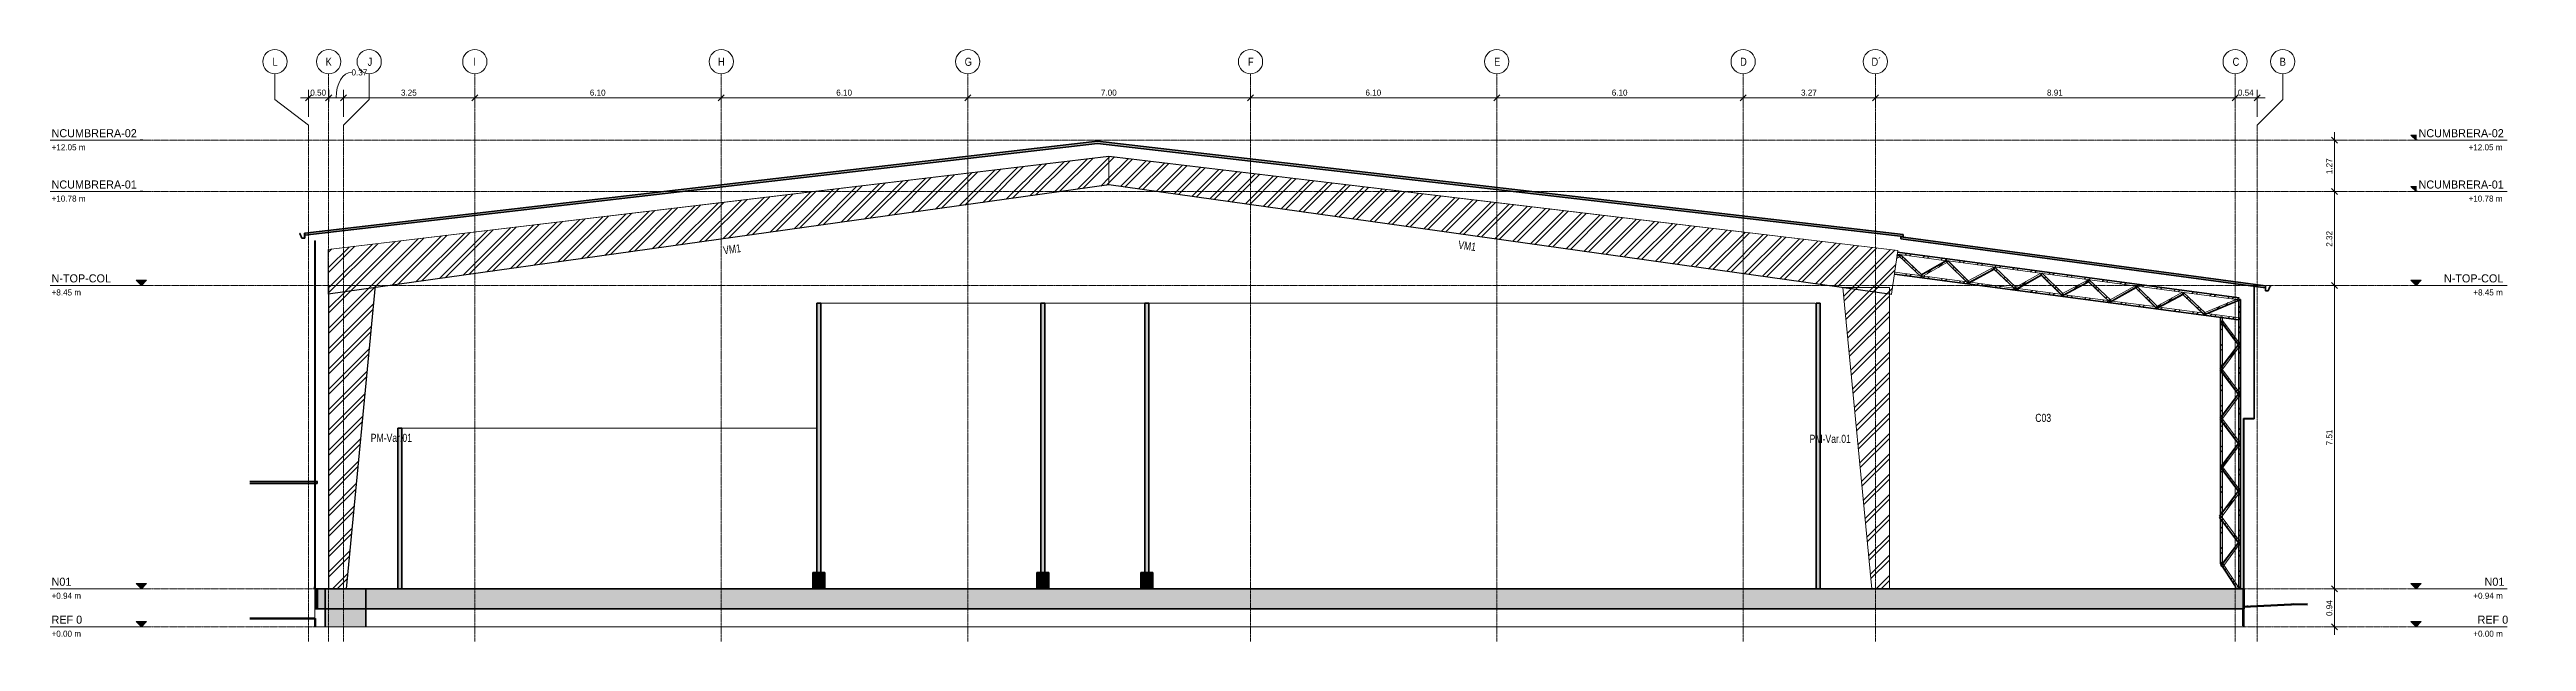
# Model space of a CAD drawing. Header units: centimetres. Extents: x -6741 to 14818, y -293 to 1595.
# Drawn here: x -6741 to -610, y -36 to 1429 of the extents above; entities that cross this region are included whole.
import ezdxf

# ---------------------------------------------------------------- set-up
doc = ezdxf.new("R2010")
doc.units = ezdxf.units.CM
doc.linetypes.add('Centre', pattern=[3.175, 0.635, -0.475, 1.59, -0.475])
doc.linetypes.add('Grid Line', pattern=[2.2225, 1.27, -0.3175, 0.3175, -0.3175])
for name, color, linetype, lineweight in [('A-ANNO-DIMS', 7, 'Continuous', 9), ('A-ANNO-DIMS-100', 7, 'Continuous', 9), ('A-CLNG', 7, 'Continuous', 9), ('A-FLOR', 7, 'Continuous', 9), ('A-FLOR-LEVL', 7, 'Continuous', 9), ('A-FLOR-PATT', 7, 'Continuous', 35), ('A-GLAZ', 7, 'Continuous', 9), ('A-ROOF', 7, 'Continuous', 9), ('A-ROOF-MCUT', 7, 'Continuous', 35), ('A-ROOF-PATT', 7, 'Continuous', 35), ('A-WALL', 7, 'Continuous', 9), ('A-WALL-PATT', 7, 'Continuous', 35), ('C-BLDG-PADS', 7, 'Continuous', 9), ('C-TOPO', 7, 'Continuous', 9), ('C-TOPO-MAJR', 7, 'Continuous', 70), ('I-WALL', 7, 'Continuous', 9), ('S-BEAM', 7, 'Continuous', 9), ('S-BEAM-IDEN', 7, 'Continuous', 18), ('S-COLS', 7, 'Continuous', 9), ('S-COLS-IDEN', 7, 'Continuous', 9), ('S-GRID', 7, 'Continuous', 9), ('S-GRID-IDEN', 7, 'Continuous', 9)]:
    doc.layers.add(name, color=color, linetype=linetype, lineweight=lineweight)
doc.styles.add('Century Gothic', font='GOTHIC.TTF', dxfattribs={"height": 20})
doc.styles.add('Century Gothic_1', font='GOTHIC.TTF', dxfattribs={"height": 15})
doc.styles.add('Century Gothic_2', font='GOTHIC.TTF', dxfattribs={"width": 0.8, "height": 20})
doc.styles.add('Saira Condensed', font='SairaCondensed-Regular.ttf', dxfattribs={"height": 20})
doc.dimstyles.new('FCA_N_Cotas_E100', dxfattribs={"dimscale": 30.48, "dimtxt": 15.662524, "dimasz": 0.492126, "dimexe": 0.656168, "dimexo": 0.656168, "dimgap": 0.032808, "dimtad": 1, "dimlfac": 0.01, "dimrnd": 0.01, "dimzin": 0, "dimdsep": 46, "dimtxsty": 'Century Gothic_1', "dimblk1": 'OBLIQUE', "dimblk2": 'OBLIQUE', "dimsah": 1, "dimcen": 0.09, "dimdle": 0.656168, "dimadec": 3, "dimazin": 2, "dimtfac": 1, "dimtdec": 4, "dimtix": 1, "dimtmove": 0, "dimatfit": 3, "dimfxl": 1, "dimtvp": 1, "dimtolj": 1, "dimtzin": 0, "dimarcsym": 2})
doc.dimstyles.new('FCA_N_Cotas_E100_1', dxfattribs={"dimscale": 30.48, "dimtxt": 15.662524, "dimasz": 0.492126, "dimexe": 0.656168, "dimexo": 0.656168, "dimgap": 0.032808, "dimtad": 1, "dimlfac": 0.01, "dimrnd": 0.01, "dimzin": 0, "dimdsep": 46, "dimtxsty": 'Century Gothic_1', "dimblk1": 'OBLIQUE', "dimblk2": 'OBLIQUE', "dimsah": 1, "dimcen": 0.09, "dimdle": 0.656168, "dimadec": 3, "dimazin": 2, "dimtfac": 1, "dimtdec": 4, "dimtix": 1, "dimtmove": 1, "dimatfit": 3, "dimfxl": 1, "dimtvp": 1, "dimtolj": 1, "dimtzin": 0, "dimarcsym": 2})
pattern_1 = [(45, (0, 0), (-25.14472, 25.14472), []), (45, (0, 38.1), (-25.14472, 25.14472), [])]

msp = doc.modelspace()

# ---------------------------------------------------------------- texts
at = {"layer": 'S-BEAM-IDEN', "lineweight": 9, "char_height": 20, "width": 60.2869, "attachment_point": 1, "style": 'Century Gothic_2'}
for insert, rotation in [((-5075.018, 941.636), 7.9641338), ((-3252.276, 956.054), 352.0358662)]:
    msp.add_mtext('VM1', dxfattribs=dict(at, insert=insert, rotation=rotation))
at = {"layer": 'S-BEAM-IDEN', "lineweight": 9, "insert": (-1825.529, 527.207), "char_height": 20, "width": 53.23205, "attachment_point": 1, "style": 'Century Gothic_2'}
msp.add_mtext('C03', dxfattribs=at)
at = {"layer": 'S-COLS-IDEN', "char_height": 20, "width": 134.6835, "attachment_point": 1, "style": 'Century Gothic_2'}
for insert in [(-5946.318, 477.757), (-2384.271, 475.343)]:
    msp.add_mtext('PM-Var.01', dxfattribs=dict(at, insert=insert))
at = {"layer": 'S-GRID-IDEN', "color": 253, "true_color": 0xaaaaaa, "char_height": 20, "attachment_point": 1, "style": 'Saira Condensed'}
for s, insert, width in [('L', (-6189.438, 1408.867), 13.62869), ('K', (-6058.018, 1408.867), 17.63712), ('J', (-5954.013, 1408.867), 8.81856), ('I', (-5692.163, 1408.867), 8.01687), ('H', (-5086.763, 1408.867), 19.2405), ('G', (-4475.832, 1408.867), 17.63712), ('F', (-3774.532, 1408.867), 14.43037), ('E', (-3165.236, 1408.867), 15.23206), ('D', (-2556.236, 1408.867), 17.63712), ('D´', (-2230.95, 1408.867), 22.44725), ('C', (-1337.047, 1408.867), 14.43037), ('B', (-1220.391, 1408.867), 17.63712)]:
    msp.add_mtext(s, dxfattribs=dict(at, insert=insert, width=width))

# ---------------------------------------------------------------- blocks, each defined once
blk = doc.blocks.new('M_Instance-Window-Fixed - 0406 x 610mm-1716016-Elevación Eje 6')
at = {"layer": 'A-GLAZ', "color": 254, "true_color": 0xcccccc}
for p, q in [((-4841.9, 292.4), (-4842, 292.4)), ((-4842, 289.2), (-4841.9, 289.2)), ((-4841.9, 191.1), (-4841.9, 292.4)), ((-4841.9, 289.2), (-4841.9, 194.3)), ((-4841.9, 194.3), (-4842, 194.3)), ((-4842, 191.1), (-4841.9, 191.1))]:
    blk.add_line(p, q, dxfattribs=at)
blk = doc.blocks.new('PQ_RVR_ARQ-01_ZZ_ZZ_MO_T_A_rvt-1-Elevación Eje 6')
at = {"layer": 'A-FLOR', "true_color": 0xeaeaea}
blk.add_hatch(color=254, dxfattribs=at).paths.add_polyline_path([(-1284, 514.5), (-1284, 515.5), (-1309.5, 515.5), (-1309.5, 514.5)])
at = {"layer": 'A-FLOR-PATT', "lineweight": 9, "true_color": 0xeaeaea}
blk.add_hatch(color=254, dxfattribs=at).paths.add_polyline_path([(-6078.2, 44), (-6078.2, 94), (-6084.2, 94), (-6084.2, 44)])
at = {"layer": 'A-ROOF-PATT', "lineweight": 9, "true_color": 0xeaeaea}
for points in [[(-2152.9, 966.1), (-2152.9, 971.2), (-4147.4, 1201.9), (-6109.6, 974.5), (-6109.6, 969.5), (-4147.4, 1196.9), (-2166, 967.6)], [(-1256, 839), (-1256, 844), (-2158.3, 965.4), (-2158.3, 960.4), (-1320.6, 847.7)], [(-6078.7, 354.4), (-6078.7, 359.4), (-6245.3, 359.4), (-6245.3, 354.4)]]:
    blk.add_hatch(color=254, dxfattribs=at).paths.add_polyline_path(points)
at = {"layer": 'A-ROOF-PATT', "lineweight": 9, "true_color": 0xf2f2f2}
h = blk.add_hatch(dxfattribs=at)
h.set_pattern_fill('FP_4', style=0, pattern_type=2)
h.set_pattern_definition([(90, (0, 358.238), (-30, 2e-15), [])])
h.paths.add_polyline_path([(-6245.3, 359.4), (-6084.7, 359.4), (-6084.7, 361.1), (-6245.3, 361.1), (-6245.3, 360.6)])
h.paths.add_polyline_path([(-6084.2, 359.4), (-6078.7, 359.4), (-6078.7, 361.1), (-6084.2, 361.1), (-6084.2, 359.4)])
at = {"layer": 'A-WALL-PATT', "lineweight": 9, "true_color": 0xeaeaea}
for points in [[(-6084.7, 515.5), (-6084.2, 515.5), (-6084.2, 955.5), (-6084.7, 955.5)], [(-4841.9, 134), (-4831.9, 134), (-4831.9, 801.5), (-4841.9, 801.5), (-4841.9, 641.5)], [(-4287.3, 134), (-4277.3, 134), (-4277.3, 801.5), (-4287.3, 801.5), (-4287.3, 641.5)], [(-4030, 134), (-4020, 134), (-4020, 801.5), (-4030, 801.5), (-4030, 641.5)], [(-2368.3, 94), (-2358.3, 94), (-2358.3, 801.5), (-2368.3, 801.5), (-2368.3, 641.5)], [(-1283.5, 515.5), (-1283.5, 845.1), (-1284, 845.1), (-1284, 515.5)], [(-6084.7, 99), (-6084.2, 99), (-6084.2, 515.5), (-6084.7, 515.5)], [(-5879.5, 94), (-5869.5, 94), (-5869.5, 492), (-5879.5, 492)], [(-4821.9, 94), (-4821.9, 134), (-4851.9, 134), (-4851.9, 94)], [(-4297.3, 94), (-4267.3, 94), (-4267.3, 134), (-4297.3, 134)], [(-4010, 94), (-4010, 134), (-4040, 134), (-4040, 94)], [(-6085.9, 94), (-6083.4, 94), (-6083.4, 99), (-6085.9, 99)], [(-1310.8, 0), (-1308.3, 0), (-1308.3, 2.5), (-1310.8, 2.5)]]:
    blk.add_hatch(color=254, dxfattribs=at).paths.add_polyline_path(points)
at = {"layer": 'A-WALL-PATT', "lineweight": 9, "true_color": 0xe5e5e5}
h = blk.add_hatch(dxfattribs=at)
h.set_pattern_fill('FP_2', color=254, style=0, pattern_type=2)
h.set_pattern_definition([(90, (-4841.79, 0), (-0.11005, 7e-18), [])])
h.paths.add_polyline_path([(-4841.9, 292.4), (-4841.9, 292.4), (-4841.9, 641.5)])
h = blk.add_hatch(dxfattribs=at)
h.set_pattern_fill('FP_3', color=254, style=0, pattern_type=2)
h.set_pattern_definition([(90, (-2358.31, 0), (-0.01005, 6e-19), [])])
h.paths.add_polyline_path([(-2358.3, 94), (-2358.3, 98.2), (-2358.3, 98.2), (-2358.3, 641.5)])
at = {"layer": 'A-WALL-PATT', "lineweight": 9, "true_color": 0xeaeaea}
h = blk.add_hatch(color=254, dxfattribs=at)
h.paths.add_polyline_path([(-1310, 2.5), (-1309.5, 2.5), (-1309.5, 44), (-1310, 44)])
h.paths.add_polyline_path([(-1309.5, 94), (-1309.5, 515.5), (-1310, 515.5), (-1310, 94)])
at = {"layer": 'A-WALL-PATT', "lineweight": 9, "true_color": 0xf2f2f2}
h = blk.add_hatch(dxfattribs=at)
h.set_pattern_fill('FP_1', style=0, pattern_type=2)
h.set_pattern_definition([(90, (-1309.996, 0), (-0.08094, 5e-18), [])])
h.paths.add_polyline_path([(-1310, 2.5), (-1310, 2.5), (-1310, 2.6)])
edge = h.paths.add_edge_path()
edge.add_line((-1310.1, 94), (-1310, 94))
edge.add_line((-1310, 94), (-1310.1, 160.3))
at = {"layer": 'A-CLNG', "color": 254, "lineweight": 18, "true_color": 0xe5e5e5}
for p, q in [((-4832, 801.5), (-4831.9, 801.5)), ((-2370.8, 801.5), (-4831.9, 801.5)), ((-2370.8, 801.5), (-2370.9, 801.5)), ((-4841.9, 492), (-5869.5, 492)), ((-4841.9, 492), (-4842, 492))]:
    blk.add_line(p, q, dxfattribs=at)
at = {"layer": 'A-FLOR', "color": 254, "lineweight": 35, "true_color": 0xcccccc}
for p, q in [((-1284, 515.5), (-1309.5, 515.5)), ((-1309.5, 515.5), (-1309.5, 514.5)), ((-1309.5, 514.5), (-1284, 514.5)), ((-1284, 514.5), (-1284, 515.5)), ((-1310.7, 94), (-6084.2, 94)), ((-6084.2, 94), (-6084.2, 44)), ((-1310.7, 44), (-1310.7, 94)), ((-6084.2, 44), (-1310.7, 44))]:
    blk.add_line(p, q, dxfattribs=at)
at = {"layer": 'A-ROOF', "color": 254, "lineweight": 35, "true_color": 0xcccccc}
for p, q in [((-4147.4, 1201.9), (-6109.6, 974.5)), ((-6109.6, 969.5), (-4147.4, 1196.9)), ((-2152.9, 971.2), (-4147.4, 1201.9)), ((-4147.4, 1196.9), (-2152.9, 966.1)), ((-6109.6, 974.5), (-6109.6, 969.5)), ((-1256, 844), (-2158.3, 965.4)), ((-2158.3, 965.4), (-2158.3, 960.4)), ((-2158.3, 960.4), (-1256, 839)), ((-2152.9, 966.1), (-2152.9, 971.2)), ((-1256, 839), (-1256, 844)), ((-6078.7, 359.4), (-6245.3, 359.4)), ((-6245.3, 354.4), (-6078.7, 354.4)), ((-6078.7, 354.4), (-6078.7, 359.4))]:
    blk.add_line(p, q, dxfattribs=at)
at = {"layer": 'A-ROOF', "color": 254, "true_color": 0xcccccc}
blk.add_line((-6078.7, 361.1), (-6078.7, 359.4), dxfattribs=at)
at = {"layer": 'A-ROOF-MCUT', "color": 254, "true_color": 0xcccccc}
for p, q in [((-6120.9, 973.3), (-6122.1, 973.3)), ((-6122.1, 973.3), (-6122.1, 972)), ((-6122.1, 972), (-6120.9, 972)), ((-6121.8, 972.3), (-6121.8, 972.9)), ((-6121.8, 972.9), (-6120.9, 972.9)), ((-6120.6, 972.3), (-6121.8, 972.3)), ((-6120.9, 972.9), (-6120.9, 973.3)), ((-6120.9, 972), (-6117, 962)), ((-6116.8, 962.4), (-6120.6, 972.3)), ((-6117, 962), (-6109.6, 962)), ((-6109.9, 962.4), (-6116.8, 962.4)), ((-6109.6, 974.5), (-6109.9, 974.5)), ((-6109.9, 974.5), (-6109.9, 962.4)), ((-6109.6, 962), (-6109.6, 974.5)), ((-1255.7, 844), (-1256, 844)), ((-1256, 844), (-1256, 831.5)), ((-1256, 831.5), (-1248.6, 831.5)), ((-1255.7, 831.9), (-1255.7, 844)), ((-1248.8, 831.9), (-1255.7, 831.9)), ((-1245, 841.8), (-1248.8, 831.9)), ((-1248.6, 831.5), (-1244.8, 841.5)), ((-1243.8, 841.8), (-1245, 841.8)), ((-1243.5, 842.8), (-1244.8, 842.8)), ((-1244.8, 842.8), (-1244.8, 842.4)), ((-1244.8, 842.4), (-1243.8, 842.4)), ((-1244.8, 841.5), (-1243.5, 841.5)), ((-1243.8, 842.4), (-1243.8, 841.8)), ((-1243.5, 841.5), (-1243.5, 842.8))]:
    blk.add_line(p, q, dxfattribs=at)
at = {"layer": 'A-WALL', "color": 254, "lineweight": 35, "true_color": 0xcccccc}
for p, q in [((-6084.2, 955.5), (-6084.7, 955.5)), ((-6084.7, 955.5), (-6084.7, 515.5)), ((-6084.2, 515.5), (-6084.2, 955.5)), ((-1283.5, 845.1), (-1284, 845.1)), ((-1284, 845.1), (-1284, 515.5)), ((-1283.5, 515.5), (-1283.5, 845.1)), ((-6084.7, 515.5), (-6084.2, 515.5)), ((-6084.2, 515.5), (-6084.7, 515.5)), ((-6084.7, 515.5), (-6084.7, 99)), ((-6084.2, 99), (-6084.2, 515.5)), ((-1309.5, 515.5), (-1310, 515.5)), ((-1310, 515.5), (-1310, 2.5)), ((-1309.5, 2.5), (-1309.5, 515.5)), ((-1284, 515.5), (-1283.5, 515.5)), ((-4821.9, 134), (-4851.9, 134)), ((-4851.9, 134), (-4851.9, 94)), ((-4821.9, 94), (-4821.9, 134)), ((-4267.3, 134), (-4297.3, 134)), ((-4297.3, 134), (-4297.3, 94)), ((-4267.3, 94), (-4267.3, 134)), ((-4040, 134), (-4040, 94)), ((-4010, 134), (-4040, 134)), ((-4010, 94), (-4010, 134)), ((-6084.7, 99), (-6084.2, 99)), ((-6058.8, 94), (-6058.8, 0)), ((-5958.8, 94), (-6058.8, 94)), ((-5958.8, 0), (-5958.8, 94)), ((-4851.9, 94), (-4821.9, 94)), ((-4297.3, 94), (-4267.3, 94)), ((-4040, 94), (-4010, 94)), ((-1310, 2.5), (-1309.5, 2.5))]:
    blk.add_line(p, q, dxfattribs=at)
at = {"layer": 'A-WALL', "color": 254, "true_color": 0xcccccc}
for p, q in [((-6085.9, 99), (-6085.9, 94)), ((-6083.4, 99), (-6085.9, 99)), ((-6085.9, 94), (-6083.4, 94)), ((-6084.7, 21), (-6084.7, 94)), ((-6083.4, 94), (-6083.4, 99)), ((-1308.3, 2.5), (-1310.8, 2.5)), ((-1310.8, 2.5), (-1310.8, 0)), ((-1308.3, 0), (-1308.3, 2.5))]:
    blk.add_line(p, q, dxfattribs=at)
at = {"layer": 'A-WALL', "color": 254, "lineweight": 18, "true_color": 0xcccccc}
blk.add_line((-1310.8, 2.5), (-1310.8, 2.5), dxfattribs=at)
at = {"layer": 'C-BLDG-PADS', "color": 254, "lineweight": 18, "true_color": 0xdadada}
for p, q in [((-1310.7, 0), (-6084.2, 0)), ((-6084.2, 0), (-6084.2, 0)), ((-1310.7, 0), (-1310.7, 0))]:
    blk.add_line(p, q, dxfattribs=at)
at = {"layer": 'C-TOPO', "color": 254, "lineweight": 70, "true_color": 0xdadada}
for p, q in [((-6084.2, 20.6), (-6245.3, 20.3)), ((-6084.2, 0), (-6084.2, 20.6)), ((-1310.7, 49.4), (-1310, 49.4)), ((-1310.7, 2.5), (-1310.7, 44)), ((-1309.5, 49.4), (-1193.1, 55.3)), ((-1193.1, 55.3), (-1191.5, 55.2)), ((-1191.5, 55.2), (-1185.6, 55.6)), ((-1185.6, 55.6), (-1151.5, 55.2))]:
    blk.add_line(p, q, dxfattribs=at)
at = {"layer": 'C-TOPO', "color": 254, "true_color": 0xdadada}
for p, q in [((-6084.2, 20.6), (-6245.3, 20.3)), ((-6084.2, 21.2), (-6084.2, 20.6)), ((-6084.2, 21.2), (-6084.2, 20.6)), ((-6084.2, 20.6), (-6084.2, 0)), ((-1310, 49.4), (-1310.7, 49.4)), ((-1310.7, 2.5), (-1310.7, 44)), ((-1193.1, 55.3), (-1309.5, 49.4)), ((-1193.1, 55.3), (-1203.1, 55)), ((-1191.5, 55.2), (-1193.1, 55.3)), ((-1191.5, 55.2), (-1185.6, 55.6)), ((-1151.5, 57.4), (-1185.6, 55.6)), ((-1185.6, 55.6), (-1151.5, 55.2))]:
    blk.add_line(p, q, dxfattribs=at)
at = {"layer": 'C-TOPO-MAJR', "color": 254, "true_color": 0xdadada}
blk.add_line((-1301.4, 50), (-1298.2, 50), dxfattribs=at)
at = {"layer": 'I-WALL', "color": 254, "true_color": 0xcccccc}
for p, q in [((-4841.9, 801.5), (-4842, 801.5)), ((-4287.3, 801.5), (-4287.5, 801.5)), ((-2358.3, 801.5), (-2358.3, 801.5)), ((-4842, 292.4), (-4841.9, 292.4)), ((-4841.9, 292.4), (-4841.9, 191.1)), ((-4841.9, 191.1), (-4842, 191.1))]:
    blk.add_line(p, q, dxfattribs=at)
at = {"layer": 'I-WALL', "color": 254, "lineweight": 35, "true_color": 0xcccccc}
for p, q in [((-4831.9, 801.5), (-4841.9, 801.5)), ((-4841.9, 801.5), (-4841.9, 134)), ((-4831.9, 134), (-4831.9, 801.5)), ((-4277.3, 801.5), (-4287.3, 801.5)), ((-4287.3, 801.5), (-4287.3, 134)), ((-4277.3, 134), (-4277.3, 801.5)), ((-4030, 801.5), (-4030, 134)), ((-4020, 801.5), (-4030, 801.5)), ((-4020, 134), (-4020, 801.5)), ((-2358.3, 801.5), (-2368.3, 801.5)), ((-2368.3, 801.5), (-2368.3, 94)), ((-2358.3, 94), (-2358.3, 801.5)), ((-5879.5, 492), (-5879.5, 94)), ((-5869.5, 492), (-5879.5, 492)), ((-5869.5, 94), (-5869.5, 492)), ((-4841.9, 134), (-4831.9, 134)), ((-4287.3, 134), (-4277.3, 134)), ((-4030, 134), (-4020, 134)), ((-5879.5, 94), (-5869.5, 94)), ((-2368.3, 94), (-2358.3, 94))]:
    blk.add_line(p, q, dxfattribs=at)
at = {"layer": 'A-GLAZ', "color": 254, "lineweight": 18, "true_color": 0xe5e5e5}
blk.add_blockref('M_Instance-Window-Fixed - 0406 x 610mm-1716016-Elevación Eje 6', (0, 0), dxfattribs=at)
blk = doc.blocks.new('RVR_CERCHA_C03 - RVR_CERCHA_C03-1729337-Elevación Eje 6')
at = {"layer": 'S-BEAM', "true_color": 0xc0c0c0}
h = blk.add_hatch(dxfattribs=at)
h.set_pattern_fill('FP_5', color=9, style=0, pattern_type=2)
h.set_pattern_definition(pattern_1)
h.paths.add_polyline_path([(-2168.8, 911.9), (-2159.4, 917.3), (-2161.7, 921.4), (-2168, 917.8)])
h = blk.add_hatch(dxfattribs=at)
h.set_pattern_fill('FP_5', color=9, style=0, pattern_type=2)
h.set_pattern_definition(pattern_1)
h.paths.add_polyline_path([(-2168, 917.8), (-2161.7, 921.4), (-2161.8, 921.6), (-2168, 918.2)])
h = blk.add_hatch(dxfattribs=at)
h.set_pattern_fill('FP_6', color=9, style=0, pattern_type=2)
h.set_pattern_definition(pattern_1)
h.paths.add_polyline_path([(-1321.4, 809.5), (-1320.8, 814.2), (-2166.7, 927.1), (-2167.4, 922.5), (-2046, 906.3), (-2045, 906.9), (-2044.8, 906.6), (-2045.5, 906.2), (-2041.6, 905.7), (-2042.2, 906.3), (-2042, 906.5), (-2041.1, 905.6), (-1356.3, 814.2)])
h = blk.add_hatch(dxfattribs=at)
h.set_pattern_fill('FP_5', color=9, style=0, pattern_type=2)
h.set_pattern_definition(pattern_1)
h.paths.add_polyline_path([(-1320.8, 814.2), (-1320.7, 814.5), (-2166.7, 927.4), (-2166.7, 927.1), (-1788.3, 876.6)])
h = blk.add_hatch(dxfattribs=at)
h.set_pattern_fill('FP_5', color=9, style=0, pattern_type=2)
h.set_pattern_definition(pattern_1)
h.paths.add_polyline_path([(-2109.1, 866.9), (-2105.9, 870.3), (-2107.1, 871.5), (-2108.5, 870.6), (-2108.6, 870.9), (-2107.3, 871.7), (-2159.1, 921), (-2162.3, 917.6), (-2112.7, 870.3)])
h = blk.add_hatch(dxfattribs=at)
h.set_pattern_fill('FP_5', color=9, style=0, pattern_type=2)
h.set_pattern_definition(pattern_1)
h.paths.add_polyline_path([(-2105.9, 870.3), (-2105.7, 870.5), (-2158.9, 921.3), (-2159.1, 921)])
h = blk.add_hatch(dxfattribs=at)
h.set_pattern_fill('FP_5', color=9, style=0, pattern_type=2)
h.set_pattern_definition(pattern_1)
h.paths.add_polyline_path([(-1321.2, 760.3), (-1320.6, 764.9), (-1399.8, 775.4), (-1405.8, 772.9), (-1405.9, 773.2), (-1400.4, 775.5), (-1411.9, 777), (-1408.3, 773.6), (-1408.5, 773.4), (-1412.4, 777.1), (-1519, 791.2), (-1523.5, 788.7), (-1523.6, 789), (-1519.5, 791.2), (-1529.4, 792.5), (-1526.2, 789.4), (-1526.4, 789.2), (-1529.9, 792.6), (-1635.1, 806.5), (-1639.1, 804.2), (-1639.2, 804.5), (-1635.6, 806.5), (-1645, 807.8), (-1641.8, 804.8), (-1642, 804.6), (-1645.5, 807.9), (-1753, 822.1), (-1757, 819.9), (-1757.1, 820.2), (-1753.6, 822.1), (-1762.5, 823.3), (-1759.7, 820.6), (-1759.9, 820.3), (-1763, 823.4), (-1869.1, 837.4), (-1872.6, 835.4), (-1872.8, 835.6), (-1869.6, 837.4), (-1878.1, 838.6), (-1875.4, 836), (-1875.6, 835.7), (-1878.6, 838.6), (-1987.1, 853), (-1987.6, 852.7), (-1986.6, 851.8), (-1986.9, 851.6), (-1987.8, 852.6), (-1990.5, 851.1), (-1990.7, 851.4), (-1988.1, 852.8), (-1988.4, 853.1), (-2173.6, 877.6), (-2174.3, 872.9), (-1367.1, 766.4), (-1367.1, 767.2), (-1366.8, 767.2), (-1366.8, 766.3)])
h.paths.add_polyline_path([(-1987.8, 852.9), (-1987.6, 853), (-1987.9, 853.1)])
h = blk.add_hatch(dxfattribs=at)
h.set_pattern_fill('FP_5', color=9, style=0, pattern_type=2)
h.set_pattern_definition(pattern_1)
h.paths.add_polyline_path([(-1321.2, 760), (-1321.2, 760.3), (-2174.3, 872.9), (-2174.3, 872.6), (-1788.3, 821.7)])
h = blk.add_hatch(dxfattribs=at)
h.set_pattern_fill('FP_5', color=9, style=0, pattern_type=2)
h.set_pattern_definition(pattern_1)
h.paths.add_polyline_path([(-2108.5, 870.6), (-2044.8, 906.6), (-2045, 906.9), (-2108.6, 870.9)])
h = blk.add_hatch(dxfattribs=at)
h.set_pattern_fill('FP_5', color=9, style=0, pattern_type=2)
h.set_pattern_definition(pattern_1)
h.paths.add_polyline_path([(-2106.2, 866.6), (-2042.5, 902.5), (-2044.8, 906.6), (-2106.8, 871.6), (-2105.7, 870.5), (-2105.9, 870.3), (-2107.1, 871.5), (-2108.5, 870.6), (-2108.3, 870.3)])
h = blk.add_hatch(dxfattribs=at)
h.set_pattern_fill('FP_6', color=9, style=0, pattern_type=2)
h.set_pattern_definition(pattern_1)
h.paths.add_polyline_path([(-1990.2, 848.2), (-1990.1, 848.3), (-1990.3, 848.3)])
h.paths.add_polyline_path([(-1989.8, 848.6), (-1986.9, 851.6), (-1987.8, 852.6), (-1990.5, 851.1), (-1990.7, 851.4), (-1988.1, 852.8), (-2042.2, 906.3), (-2045.5, 902.9), (-1990.6, 848.7)])
h = blk.add_hatch(dxfattribs=at)
h.set_pattern_fill('FP_5', color=9, style=0, pattern_type=2)
h.set_pattern_definition(pattern_1)
h.paths.add_polyline_path([(-1986.9, 851.6), (-1986.6, 851.8), (-2042, 906.5), (-2042.2, 906.3)])
h = blk.add_hatch(dxfattribs=at)
h.set_pattern_fill('FP_5', color=9, style=0, pattern_type=2)
h.set_pattern_definition(pattern_1)
h.paths.add_polyline_path([(-1990.7, 851.4), (-1988.1, 852.8), (-1991.6, 856.2), (-1992.9, 855.5), (-1990.8, 851.6)])
h.paths.add_polyline_path([(-1987.8, 852.9), (-1927.7, 885.4), (-1928.8, 886.5), (-1928.6, 886.7), (-1927.4, 885.6), (-1926, 886.3), (-1928.3, 890.5), (-1991.3, 856.4), (-1990.7, 855.8)])
h = blk.add_hatch(dxfattribs=at)
h.set_pattern_fill('FP_5', color=9, style=0, pattern_type=2)
h.set_pattern_definition(pattern_1)
h.paths.add_polyline_path([(-1990.5, 851.1), (-1925.9, 886.1), (-1926, 886.3), (-1990.7, 851.4)])
h = blk.add_hatch(dxfattribs=at)
h.set_pattern_fill('FP_5', color=9, style=0, pattern_type=2)
h.set_pattern_definition(pattern_1)
h.paths.add_polyline_path([(-1875.6, 835.7), (-1875.4, 836), (-1928.6, 886.7), (-1928.8, 886.5)])
h = blk.add_hatch(dxfattribs=at)
h.set_pattern_fill('FP_7', color=9, style=0, pattern_type=2)
h.set_pattern_definition(pattern_1)
h.paths.add_polyline_path([(-1875.4, 836), (-1872.1, 839.4), (-1925.3, 890.1), (-1928.6, 886.7), (-1927.4, 885.6), (-1926, 886.3), (-1925.9, 886.1), (-1927.2, 885.4), (-1921.6, 880)])
h = blk.add_hatch(dxfattribs=at)
h.set_pattern_fill('FP_6', color=9, style=0, pattern_type=2)
h.set_pattern_definition(pattern_1)
h.paths.add_polyline_path([(-1872.8, 835.6), (-1810.8, 870.6), (-1811.9, 871.7), (-1811.7, 871.9), (-1810.6, 870.8), (-1809.1, 871.6), (-1811.4, 875.7), (-1875.1, 839.7)])
h = blk.add_hatch(dxfattribs=at)
h.set_pattern_fill('FP_5', color=9, style=0, pattern_type=2)
h.set_pattern_definition(pattern_1)
h.paths.add_polyline_path([(-1872.6, 835.4), (-1809, 871.3), (-1809.1, 871.6), (-1872.8, 835.6)])
h = blk.add_hatch(dxfattribs=at)
h.set_pattern_fill('FP_5', color=9, style=0, pattern_type=2)
h.set_pattern_definition(pattern_1)
h.paths.add_polyline_path([(-1759.9, 820.3), (-1759.7, 820.6), (-1811.7, 871.9), (-1811.9, 871.7), (-1788.3, 848.3)])
h = blk.add_hatch(dxfattribs=at)
h.set_pattern_fill('FP_6', color=9, style=0, pattern_type=2)
h.set_pattern_definition(pattern_1)
h.paths.add_polyline_path([(-1759.7, 820.6), (-1756.4, 823.9), (-1808.4, 875.3), (-1811.7, 871.9), (-1810.6, 870.8), (-1809.1, 871.6), (-1809, 871.3), (-1810.3, 870.6), (-1788.3, 848.8)])
h = blk.add_hatch(dxfattribs=at)
h.set_pattern_fill('FP_6', color=9, style=0, pattern_type=2)
h.set_pattern_definition(pattern_1)
h.paths.add_polyline_path([(-1757.1, 820.2), (-1694.2, 854.3), (-1695.3, 855.3), (-1695, 855.5), (-1693.9, 854.4), (-1692.5, 855.2), (-1694.7, 859.3), (-1759.4, 824.3)])
h = blk.add_hatch(dxfattribs=at)
h.set_pattern_fill('FP_6', color=9, style=0, pattern_type=2)
h.set_pattern_definition(pattern_1)
h.paths.add_polyline_path([(-1641.8, 804.8), (-1638.6, 808.2), (-1691.8, 858.9), (-1695, 855.5), (-1693.9, 854.4), (-1692.5, 855.2), (-1692.3, 854.9), (-1693.7, 854.2), (-1651.7, 814.2)])
h = blk.add_hatch(dxfattribs=at)
h.set_pattern_fill('FP_5', color=9, style=0, pattern_type=2)
h.set_pattern_definition(pattern_1)
h.paths.add_polyline_path([(-1757, 819.9), (-1692.3, 854.9), (-1692.5, 855.2), (-1757.1, 820.2)])
h = blk.add_hatch(dxfattribs=at)
h.set_pattern_fill('FP_5', color=9, style=0, pattern_type=2)
h.set_pattern_definition(pattern_1)
h.paths.add_polyline_path([(-1642, 804.6), (-1641.8, 804.8), (-1695, 855.5), (-1695.3, 855.3)])
h = blk.add_hatch(dxfattribs=at)
h.set_pattern_fill('FP_5', color=9, style=0, pattern_type=2)
h.set_pattern_definition(pattern_1)
h.paths.add_polyline_path([(-1526.4, 789.2), (-1526.2, 789.4), (-1578.2, 840.8), (-1578.4, 840.6)])
h = blk.add_hatch(dxfattribs=at)
h.set_pattern_fill('FP_5', color=9, style=0, pattern_type=2)
h.set_pattern_definition(pattern_1)
h.paths.add_polyline_path([(-1526.2, 789.4), (-1522.9, 792.7), (-1574.9, 844.1), (-1578.2, 840.8), (-1577, 839.6), (-1575.6, 840.4), (-1575.4, 840.2), (-1576.8, 839.4), (-1551.3, 814.2)])
h = blk.add_hatch(dxfattribs=at)
h.set_pattern_fill('FP_8', color=9, style=0, pattern_type=2)
h.set_pattern_definition(pattern_1)
h.paths.add_polyline_path([(-1523.6, 789), (-1460.6, 823.1), (-1461.7, 824.1), (-1461.5, 824.3), (-1460.4, 823.2), (-1458.9, 824), (-1461.2, 828.1), (-1525.8, 793.1)])
h = blk.add_hatch(dxfattribs=at)
h.set_pattern_fill('FP_5', color=9, style=0, pattern_type=2)
h.set_pattern_definition(pattern_1)
h.paths.add_polyline_path([(-1523.5, 788.7), (-1458.8, 823.7), (-1458.9, 824), (-1523.6, 789)])
h = blk.add_hatch(dxfattribs=at)
h.set_pattern_fill('FP_5', color=9, style=0, pattern_type=2)
h.set_pattern_definition(pattern_1)
h.paths.add_polyline_path([(-1408.5, 773.4), (-1408.3, 773.6), (-1461.5, 824.3), (-1461.7, 824.1)])
h = blk.add_hatch(dxfattribs=at)
h.set_pattern_fill('FP_9', color=9, style=0, pattern_type=2)
h.set_pattern_definition(pattern_1)
h.paths.add_polyline_path([(-1408.3, 773.6), (-1405.1, 777), (-1458.3, 827.7), (-1461.5, 824.3), (-1460.4, 823.2), (-1458.9, 824), (-1458.8, 823.7), (-1460.1, 823), (-1450.9, 814.2)])
h = blk.add_hatch(dxfattribs=at)
h.set_pattern_fill('FP_6', color=9, style=0, pattern_type=2)
h.set_pattern_definition(pattern_1)
h.paths.add_polyline_path([(-1405.9, 773.2), (-1321, 808.7), (-1322.8, 813), (-1407.7, 777.5)])
h = blk.add_hatch(dxfattribs=at)
h.set_pattern_fill('FP_5', color=9, style=0, pattern_type=2)
h.set_pattern_definition(pattern_1)
h.paths.add_polyline_path([(-1405.8, 772.9), (-1320.9, 808.4), (-1321, 808.7), (-1405.9, 773.2)])
h = blk.add_hatch(dxfattribs=at)
h.set_pattern_fill('FP_7', color=9, style=0, pattern_type=2)
h.set_pattern_definition(pattern_1)
h.paths.add_polyline_path([(-1322.7, 94.5), (-1318, 94.5), (-1318, 810.2), (-1322.7, 810.2), (-1322.7, 808), (-1321, 808.7), (-1320.9, 808.4), (-1322.7, 807.7), (-1322.7, 760.5), (-1321.2, 760.3), (-1321.2, 760), (-1322.7, 760.2), (-1322.7, 698.6), (-1321.9, 699.6), (-1321.7, 699.5), (-1322.6, 698.1), (-1321.7, 696.8), (-1321.9, 696.6), (-1322.7, 697.7), (-1322.7, 576.3), (-1321.9, 577.4), (-1321.7, 577.2), (-1322.6, 575.9), (-1321.7, 574.6), (-1321.9, 574.4), (-1322.7, 575.4), (-1322.7, 454.1), (-1321.9, 455.1), (-1321.7, 454.9), (-1322.6, 453.6), (-1321.7, 452.3), (-1321.9, 452.1), (-1322.7, 453.2), (-1322.7, 336.3), (-1321.9, 337.4), (-1321.7, 337.2), (-1322.6, 335.9), (-1321.7, 334.6), (-1321.9, 334.4), (-1322.7, 335.5), (-1322.7, 208.7), (-1321.9, 209.8), (-1321.7, 209.6), (-1322.6, 208.3), (-1321.7, 207), (-1321.9, 206.8), (-1322.7, 207.8), (-1322.7, 150.8)])
h = blk.add_hatch(dxfattribs=at)
h.set_pattern_fill('FP_5', color=9, style=0, pattern_type=2)
h.set_pattern_definition(pattern_1)
h.paths.add_polyline_path([(-1317.7, 94.5), (-1317.7, 810.2), (-1318, 810.2), (-1318, 94.5)])
h = blk.add_hatch(dxfattribs=at)
h.set_pattern_fill('FP_5', color=9, style=0, pattern_type=2)
h.set_pattern_definition(pattern_1)
h.paths.add_polyline_path([(-1366.8, 156.3), (-1366.8, 767.2), (-1367.1, 767.2), (-1367.1, 156.3)])
h = blk.add_hatch(dxfattribs=at)
h.set_pattern_fill('FP_7', color=9, style=0, pattern_type=2)
h.set_pattern_definition(pattern_1)
h.paths.add_polyline_path([(-1365.9, 156.3), (-1362.1, 156.3), (-1362.1, 260.6), (-1366.8, 266.9), (-1366.8, 156.8), (-1366.5, 156.3)])
h.paths.add_polyline_path([(-1362.1, 261.1), (-1362.1, 283.1), (-1366.8, 276.8), (-1366.8, 267.4)])
h.paths.add_polyline_path([(-1366.8, 277.3), (-1362.1, 283.6), (-1362.1, 388.2), (-1365.9, 393.3), (-1365.7, 393.4), (-1362.1, 388.7), (-1362.1, 400.8), (-1365.7, 396.1), (-1365.9, 396.3), (-1362.1, 401.3), (-1362.1, 505.9), (-1366.8, 512.2), (-1366.8, 320.7)])
h.paths.add_polyline_path([(-1362.1, 506.4), (-1362.1, 523.1), (-1366.8, 516.8), (-1366.8, 512.7)])
h.paths.add_polyline_path([(-1366.8, 517.3), (-1362.1, 523.6), (-1362.1, 628.2), (-1366.8, 634.4), (-1366.8, 574.4)])
h.paths.add_polyline_path([(-1362.1, 628.7), (-1362.1, 645.3), (-1366.8, 639.1), (-1366.8, 634.9)])
h.paths.add_polyline_path([(-1366.8, 639.6), (-1362.1, 645.8), (-1362.1, 750.4), (-1365.9, 755.5), (-1365.7, 755.7), (-1362.1, 750.9), (-1362.1, 765.4), (-1366.8, 766), (-1366.8, 641.5)])
h.paths.add_polyline_path([(-1362.1, 765.7), (-1362.1, 767.2), (-1366.8, 767.2), (-1366.8, 766.3)])
h = blk.add_hatch(dxfattribs=at)
h.set_pattern_fill('FP_5', color=9, style=0, pattern_type=2)
h.set_pattern_definition(pattern_1)
h.paths.add_polyline_path([(-1321.9, 696.6), (-1321.7, 696.8), (-1365.7, 755.7), (-1365.9, 755.5)])
h = blk.add_hatch(dxfattribs=at)
h.set_pattern_fill('FP_5', color=9, style=0, pattern_type=2)
h.set_pattern_definition(pattern_1)
h.paths.add_polyline_path([(-1321.7, 696.8), (-1318, 699.6), (-1318, 699.8), (-1361.9, 758.5), (-1365.7, 755.7), (-1322.8, 698.4), (-1321.9, 699.6), (-1321.7, 699.5), (-1322.6, 698.1)])
h = blk.add_hatch(dxfattribs=at)
h.set_pattern_fill('FP_5', color=9, style=0, pattern_type=2)
h.set_pattern_definition(pattern_1)
h.paths.add_polyline_path([(-1367.4, 638.3), (-1321.7, 699.5), (-1321.9, 699.6), (-1367.6, 638.5)])
h = blk.add_hatch(dxfattribs=at)
h.set_pattern_fill('FP_5', color=9, style=0, pattern_type=2)
h.set_pattern_definition(pattern_1)
h.paths.add_polyline_path([(-1363.6, 635.5), (-1318, 696.6), (-1318, 696.7), (-1321.7, 699.5), (-1322.6, 698.1), (-1321.7, 696.8), (-1321.9, 696.6), (-1322.8, 697.9), (-1366.8, 639.1), (-1366.8, 637.9), (-1363.9, 635.7)])
h.paths.add_polyline_path([(-1367.1, 638.1), (-1367.1, 638.7), (-1367.4, 638.3)])
h = blk.add_hatch(dxfattribs=at)
h.set_pattern_fill('FP_5', color=9, style=0, pattern_type=2)
h.set_pattern_definition(pattern_1)
h.paths.add_polyline_path([(-1321.9, 574.4), (-1321.7, 574.6), (-1367.4, 635.7), (-1367.6, 635.5)])
h = blk.add_hatch(dxfattribs=at)
h.set_pattern_fill('FP_5', color=9, style=0, pattern_type=2)
h.set_pattern_definition(pattern_1)
h.paths.add_polyline_path([(-1321.7, 574.6), (-1318, 577.4), (-1318, 577.5), (-1363.6, 638.5), (-1366.8, 636.1), (-1366.8, 634.9), (-1322.8, 576.1), (-1321.9, 577.4), (-1321.7, 577.2), (-1322.6, 575.9)])
h.paths.add_polyline_path([(-1367.1, 635.3), (-1367.1, 635.9), (-1367.4, 635.7)])
h = blk.add_hatch(dxfattribs=at)
h.set_pattern_fill('FP_5', color=9, style=0, pattern_type=2)
h.set_pattern_definition(pattern_1)
h.paths.add_polyline_path([(-1367.4, 516.1), (-1321.7, 577.2), (-1321.9, 577.4), (-1367.6, 516.2)])
h = blk.add_hatch(dxfattribs=at)
h.set_pattern_fill('FP_6', color=9, style=0, pattern_type=2)
h.set_pattern_definition(pattern_1)
h.paths.add_polyline_path([(-1363.6, 513.2), (-1318, 574.4), (-1318, 574.4), (-1321.7, 577.2), (-1322.6, 575.9), (-1321.7, 574.6), (-1321.9, 574.4), (-1322.8, 575.6), (-1366.8, 516.8), (-1366.8, 515.6), (-1363.9, 513.4)])
h.paths.add_polyline_path([(-1367.1, 515.9), (-1367.1, 516.4), (-1367.4, 516.1)])
h = blk.add_hatch(dxfattribs=at)
h.set_pattern_fill('FP_5', color=9, style=0, pattern_type=2)
h.set_pattern_definition(pattern_1)
h.paths.add_polyline_path([(-1321.9, 452.1), (-1321.7, 452.3), (-1367.4, 513.4), (-1367.6, 513.2)])
h = blk.add_hatch(dxfattribs=at)
h.set_pattern_fill('FP_5', color=9, style=0, pattern_type=2)
h.set_pattern_definition(pattern_1)
h.paths.add_polyline_path([(-1321.7, 452.3), (-1318, 455.1), (-1318, 455.2), (-1363.6, 516.2), (-1366.8, 513.8), (-1366.8, 512.7), (-1322.8, 453.9), (-1321.9, 455.1), (-1321.7, 454.9), (-1322.6, 453.6)])
h.paths.add_polyline_path([(-1367.1, 513.1), (-1367.1, 513.6), (-1367.4, 513.4)])
h = blk.add_hatch(dxfattribs=at)
h.set_pattern_fill('FP_6', color=9, style=0, pattern_type=2)
h.set_pattern_definition(pattern_1)
h.paths.add_polyline_path([(-1361.9, 393.3), (-1318, 452), (-1318, 452.2), (-1321.7, 454.9), (-1322.6, 453.6), (-1321.7, 452.3), (-1321.9, 452.1), (-1322.8, 453.4), (-1365.7, 396.1), (-1362.2, 393.4)])
h = blk.add_hatch(dxfattribs=at)
h.set_pattern_fill('FP_5', color=9, style=0, pattern_type=2)
h.set_pattern_definition(pattern_1)
h.paths.add_polyline_path([(-1321.9, 334.4), (-1321.7, 334.6), (-1365.7, 393.4), (-1365.9, 393.3)])
h = blk.add_hatch(dxfattribs=at)
h.set_pattern_fill('FP_6', color=9, style=0, pattern_type=2)
h.set_pattern_definition(pattern_1)
h.paths.add_polyline_path([(-1321.7, 334.6), (-1318, 337.3), (-1318, 337.5), (-1361.9, 396.3), (-1365.7, 393.4), (-1322.8, 336.2), (-1321.9, 337.4), (-1321.7, 337.2), (-1322.6, 335.9)])
h = blk.add_hatch(dxfattribs=at)
h.set_pattern_fill('FP_5', color=9, style=0, pattern_type=2)
h.set_pattern_definition(pattern_1)
h.paths.add_polyline_path([(-1369.4, 273.4), (-1321.7, 337.2), (-1321.9, 337.4), (-1369.6, 273.6)])
h = blk.add_hatch(dxfattribs=at)
h.set_pattern_fill('FP_5', color=9, style=0, pattern_type=2)
h.set_pattern_definition(pattern_1)
h.paths.add_polyline_path([(-1365.6, 270.6), (-1318, 334.4), (-1318, 334.5), (-1321.7, 337.2), (-1322.6, 335.9), (-1321.7, 334.6), (-1321.9, 334.4), (-1322.8, 335.7), (-1366.8, 276.8), (-1366.8, 271.5), (-1365.9, 270.8)])
h.paths.add_polyline_path([(-1367.1, 271.7), (-1367.1, 276.4), (-1369.4, 273.4)])
h = blk.add_hatch(dxfattribs=at)
h.set_pattern_fill('FP_5', color=9, style=0, pattern_type=2)
h.set_pattern_definition(pattern_1)
h.paths.add_polyline_path([(-1321.9, 206.8), (-1321.7, 207), (-1369.4, 270.8), (-1369.6, 270.6)])
h = blk.add_hatch(dxfattribs=at)
h.set_pattern_fill('FP_8', color=9, style=0, pattern_type=2)
h.set_pattern_definition(pattern_1)
h.paths.add_polyline_path([(-1321.7, 207), (-1318, 209.8), (-1318, 209.9), (-1365.6, 273.6), (-1366.8, 272.7), (-1366.8, 267.4), (-1322.8, 208.5), (-1321.9, 209.8), (-1321.7, 209.6), (-1322.6, 208.3)])
h.paths.add_polyline_path([(-1367.1, 267.8), (-1367.1, 272.5), (-1369.4, 270.8)])
h = blk.add_hatch(dxfattribs=at)
h.set_pattern_fill('FP_5', color=9, style=0, pattern_type=2)
h.set_pattern_definition(pattern_1)
h.paths.add_polyline_path([(-1330, 94), (-1319.6, 94), (-1319.6, 94.3), (-1329.7, 94.3), (-1329.7, 99.9), (-1367, 157.1), (-1367.2, 156.9), (-1330, 99.8)])
h = blk.add_hatch(dxfattribs=at)
h.set_pattern_fill('FP_6', color=9, style=0, pattern_type=2)
h.set_pattern_definition(pattern_1)
h.paths.add_polyline_path([(-1319.6, 94.3), (-1319.6, 99), (-1325, 99), (-1325, 101.3), (-1361.2, 156.8), (-1364.2, 152.8), (-1329.7, 99.8), (-1329.7, 94.3)])
h.paths.add_polyline_path([(-1364.4, 153), (-1361.4, 157.1), (-1363, 159.6), (-1366.8, 157.1), (-1366.8, 156.8), (-1365.9, 155.4)])
at = {"layer": 'S-BEAM', "lineweight": 35}
for p, q in [((-2161.8, 921.6), (-2168, 918.2)), ((-2168, 917.8), (-2161.7, 921.4)), ((-1320.7, 814.5), (-2166.7, 927.4)), ((-2166.7, 927.1), (-1320.8, 814.2)), ((-2161.7, 921.4), (-2161.8, 921.6)), ((-2158.9, 921.3), (-2159.1, 921)), ((-2159.1, 921), (-2105.9, 870.3)), ((-2105.7, 870.5), (-2158.9, 921.3)), ((-1321.2, 760.3), (-2174.3, 872.9)), ((-2174.3, 872.6), (-1321.2, 760)), ((-2045, 906.9), (-2108.6, 870.9)), ((-2108.6, 870.9), (-2108.5, 870.6)), ((-2108.5, 870.6), (-2044.8, 906.6)), ((-2105.9, 870.3), (-2105.7, 870.5)), ((-2044.8, 906.6), (-2045, 906.9)), ((-2042, 906.5), (-2042.2, 906.3)), ((-2042.2, 906.3), (-1986.9, 851.6)), ((-1986.6, 851.8), (-2042, 906.5)), ((-1926, 886.3), (-1990.7, 851.4)), ((-1990.5, 851.1), (-1925.9, 886.1)), ((-1928.6, 886.7), (-1928.8, 886.5)), ((-1928.8, 886.5), (-1875.6, 835.7)), ((-1875.4, 836), (-1928.6, 886.7)), ((-1925.9, 886.1), (-1926, 886.3)), ((-1809.1, 871.6), (-1872.8, 835.6)), ((-1872.6, 835.4), (-1809, 871.3)), ((-1811.7, 871.9), (-1811.9, 871.7)), ((-1811.9, 871.7), (-1759.9, 820.3)), ((-1759.7, 820.6), (-1811.7, 871.9)), ((-1809, 871.3), (-1809.1, 871.6)), ((-1990.7, 851.4), (-1990.5, 851.1)), ((-1986.9, 851.6), (-1986.6, 851.8)), ((-1875.6, 835.7), (-1875.4, 836)), ((-1872.8, 835.6), (-1872.6, 835.4)), ((-1759.9, 820.3), (-1759.7, 820.6)), ((-1692.5, 855.2), (-1757.1, 820.2)), ((-1757.1, 820.2), (-1757, 819.9)), ((-1757, 819.9), (-1692.3, 854.9)), ((-1695, 855.5), (-1695.3, 855.3)), ((-1695.3, 855.3), (-1642, 804.6)), ((-1641.8, 804.8), (-1695, 855.5)), ((-1692.3, 854.9), (-1692.5, 855.2)), ((-1642, 804.6), (-1641.8, 804.8)), ((-1575.6, 840.4), (-1639.2, 804.5)), ((-1639.2, 804.5), (-1639.1, 804.2)), ((-1639.1, 804.2), (-1575.4, 840.2)), ((-1578.2, 840.8), (-1578.4, 840.6)), ((-1578.4, 840.6), (-1526.4, 789.2)), ((-1526.2, 789.4), (-1578.2, 840.8)), ((-1575.4, 840.2), (-1575.6, 840.4)), ((-1458.9, 824), (-1523.6, 789)), ((-1523.5, 788.7), (-1458.8, 823.7)), ((-1461.5, 824.3), (-1461.7, 824.1)), ((-1461.7, 824.1), (-1408.5, 773.4)), ((-1408.3, 773.6), (-1461.5, 824.3)), ((-1458.8, 823.7), (-1458.9, 824)), ((-1321, 808.7), (-1405.9, 773.2)), ((-1405.8, 772.9), (-1320.9, 808.4)), ((-1320.9, 808.4), (-1321, 808.7)), ((-1320.8, 814.2), (-1320.7, 814.5)), ((-1317.7, 810.2), (-1318, 810.2)), ((-1318, 810.2), (-1318, 94.5)), ((-1317.7, 94.5), (-1317.7, 810.2)), ((-1526.4, 789.2), (-1526.2, 789.4)), ((-1523.6, 789), (-1523.5, 788.7)), ((-1408.5, 773.4), (-1408.3, 773.6)), ((-1405.9, 773.2), (-1405.8, 772.9)), ((-1366.8, 767.2), (-1367.1, 767.2)), ((-1367.1, 767.2), (-1367.1, 156.3)), ((-1366.8, 156.3), (-1366.8, 767.2)), ((-1365.7, 755.7), (-1365.9, 755.5)), ((-1365.9, 755.5), (-1321.9, 696.6)), ((-1321.7, 696.8), (-1365.7, 755.7)), ((-1321.2, 760), (-1321.2, 760.3)), ((-1321.9, 699.6), (-1367.6, 638.5)), ((-1367.4, 638.3), (-1321.7, 699.5)), ((-1321.7, 699.5), (-1321.9, 699.6)), ((-1321.9, 696.6), (-1321.7, 696.8)), ((-1367.6, 638.5), (-1367.4, 638.3)), ((-1367.4, 635.7), (-1367.6, 635.5)), ((-1367.6, 635.5), (-1321.9, 574.4)), ((-1321.7, 574.6), (-1367.4, 635.7)), ((-1321.9, 577.4), (-1367.6, 516.2)), ((-1367.4, 516.1), (-1321.7, 577.2)), ((-1321.7, 577.2), (-1321.9, 577.4)), ((-1321.9, 574.4), (-1321.7, 574.6)), ((-1367.6, 516.2), (-1367.4, 516.1)), ((-1367.4, 513.4), (-1367.6, 513.2)), ((-1367.6, 513.2), (-1321.9, 452.1)), ((-1321.7, 452.3), (-1367.4, 513.4)), ((-1321.9, 455.1), (-1365.9, 396.3)), ((-1365.7, 396.1), (-1321.7, 454.9)), ((-1321.7, 454.9), (-1321.9, 455.1)), ((-1321.9, 452.1), (-1321.7, 452.3)), ((-1365.9, 396.3), (-1365.7, 396.1)), ((-1365.7, 393.4), (-1365.9, 393.3)), ((-1365.9, 393.3), (-1321.9, 334.4)), ((-1321.7, 334.6), (-1365.7, 393.4)), ((-1321.9, 337.4), (-1369.6, 273.6)), ((-1369.4, 273.4), (-1321.7, 337.2)), ((-1321.7, 337.2), (-1321.9, 337.4)), ((-1321.9, 334.4), (-1321.7, 334.6)), ((-1369.6, 273.6), (-1369.4, 273.4)), ((-1369.4, 270.8), (-1369.6, 270.6)), ((-1369.6, 270.6), (-1321.9, 206.8)), ((-1321.7, 207), (-1369.4, 270.8)), ((-1321.9, 209.8), (-1365.9, 150.9)), ((-1365.7, 150.8), (-1321.7, 209.6)), ((-1321.7, 209.6), (-1321.9, 209.8)), ((-1321.9, 206.8), (-1321.7, 207)), ((-1367, 157.1), (-1367.2, 156.9)), ((-1367.2, 156.9), (-1330, 99.8)), ((-1367.1, 156.3), (-1366.8, 156.3)), ((-1329.7, 99.9), (-1367, 157.1)), ((-1365.9, 150.9), (-1365.7, 150.8)), ((-1330, 99.8), (-1330, 94)), ((-1330, 94), (-1319.6, 94)), ((-1329.7, 94.3), (-1329.7, 99.9)), ((-1319.6, 94.3), (-1329.7, 94.3)), ((-1319.6, 94), (-1319.6, 94.3)), ((-1318, 94.5), (-1317.7, 94.5))]:
    blk.add_line(p, q, dxfattribs=at)
at = {"layer": 'S-BEAM'}
for p, q in [((-2167.4, 922.5), (-2046, 906.3)), ((-2162.3, 917.6), (-2159.1, 921)), ((-2161.7, 921.4), (-2159.4, 917.3)), ((-1988.4, 853.1), (-2173.6, 877.6)), ((-2168.8, 911.9), (-2159.4, 917.3)), ((-2162.3, 917.6), (-2109.1, 866.9)), ((-2105.9, 870.3), (-2109.1, 866.9)), ((-2106.2, 866.6), (-2108.5, 870.6)), ((-2106.2, 866.6), (-2042.5, 902.5)), ((-2045.5, 902.9), (-2042.2, 906.3)), ((-2045.5, 906.2), (-2041.6, 905.7)), ((-2045.5, 902.9), (-1990.6, 848.7)), ((-2044.8, 906.6), (-2042.5, 902.5)), ((-2041.1, 905.6), (-1321.4, 809.5)), ((-1928.3, 890.5), (-1991.3, 856.4)), ((-1928.6, 886.7), (-1925.3, 890.1)), ((-1928.3, 890.5), (-1926, 886.3)), ((-1872.1, 839.4), (-1925.3, 890.1)), ((-1811.4, 875.7), (-1875.1, 839.7)), ((-1811.7, 871.9), (-1808.4, 875.3)), ((-1811.4, 875.7), (-1809.1, 871.6)), ((-1756.4, 823.9), (-1808.4, 875.3)), ((-1694.7, 859.3), (-1759.4, 824.3)), ((-1695, 855.5), (-1691.8, 858.9)), ((-1694.7, 859.3), (-1692.5, 855.2)), ((-1638.6, 808.2), (-1691.8, 858.9)), ((-1991.6, 856.2), (-1992.9, 855.5)), ((-1990.7, 851.4), (-1992.9, 855.5)), ((-1986.9, 851.6), (-1989.8, 848.6)), ((-1987.6, 853), (-1987.9, 853.1)), ((-1878.6, 838.6), (-1987.1, 853)), ((-1869.6, 837.4), (-1878.1, 838.6)), ((-1872.1, 839.4), (-1875.4, 836)), ((-1872.8, 835.6), (-1875.1, 839.7)), ((-1763, 823.4), (-1869.1, 837.4)), ((-1753.6, 822.1), (-1762.5, 823.3)), ((-1756.4, 823.9), (-1759.7, 820.6)), ((-1757.1, 820.2), (-1759.4, 824.3)), ((-1645.5, 807.9), (-1753, 822.1)), ((-1635.6, 806.5), (-1645, 807.8)), ((-1638.6, 808.2), (-1641.8, 804.8)), ((-1577.9, 844.5), (-1641.5, 808.6)), ((-1639.2, 804.5), (-1641.5, 808.6)), ((-1529.9, 792.6), (-1635.1, 806.5)), ((-1578.2, 840.8), (-1574.9, 844.1)), ((-1577.9, 844.5), (-1575.6, 840.4)), ((-1522.9, 792.7), (-1574.9, 844.1)), ((-1461.2, 828.1), (-1525.8, 793.1)), ((-1461.5, 824.3), (-1458.3, 827.7)), ((-1461.2, 828.1), (-1458.9, 824)), ((-1405.1, 777), (-1458.3, 827.7)), ((-1322.8, 813), (-1407.7, 777.5)), ((-1322.8, 813), (-1321, 808.7)), ((-1322.7, 810.2), (-1322.7, 808)), ((-1318, 810.2), (-1322.7, 810.2)), ((-1322.7, 807.7), (-1322.7, 760.5)), ((-1320.8, 814.2), (-1321.4, 809.5)), ((-1519.5, 791.2), (-1529.4, 792.5)), ((-1522.9, 792.7), (-1526.2, 789.4)), ((-1523.6, 789), (-1525.8, 793.1)), ((-1412.4, 777.1), (-1519, 791.2)), ((-1400.4, 775.5), (-1411.9, 777)), ((-1405.1, 777), (-1408.3, 773.6)), ((-1405.9, 773.2), (-1407.7, 777.5)), ((-1320.6, 764.9), (-1399.8, 775.4)), ((-1362.1, 767.2), (-1366.8, 767.2)), ((-1365.7, 755.7), (-1361.9, 758.5)), ((-1362.1, 767.2), (-1362.1, 765.7)), ((-1362.1, 765.4), (-1362.1, 750.9)), ((-1362.1, 750.4), (-1362.1, 645.8)), ((-1318, 699.8), (-1361.9, 758.5)), ((-1322.7, 760.2), (-1322.7, 698.6)), ((-1320.6, 764.9), (-1321.2, 760.3)), ((-1363.6, 635.5), (-1318, 696.5)), ((-1322.7, 697.7), (-1322.7, 576.3)), ((-1318, 699.6), (-1321.7, 696.8)), ((-1321.7, 699.5), (-1318, 696.7)), ((-1367.1, 638.1), (-1367.4, 638.3)), ((-1367.4, 635.7), (-1367.1, 635.9)), ((-1366.8, 636.1), (-1363.6, 638.5)), ((-1363.6, 635.5), (-1366.8, 637.9)), ((-1318, 577.5), (-1363.6, 638.5)), ((-1362.1, 645.3), (-1362.1, 628.7)), ((-1362.1, 628.2), (-1362.1, 523.6)), ((-1363.6, 513.2), (-1318, 574.3)), ((-1322.7, 575.4), (-1322.7, 454.1)), ((-1318, 577.3), (-1321.7, 574.6)), ((-1321.7, 577.2), (-1318, 574.4)), ((-1367.1, 515.9), (-1367.4, 516.1)), ((-1367.4, 513.4), (-1367.1, 513.6)), ((-1366.8, 513.8), (-1363.6, 516.2)), ((-1363.6, 513.2), (-1366.8, 515.6)), ((-1318, 455.2), (-1363.6, 516.2)), ((-1362.1, 523.1), (-1362.1, 506.4)), ((-1362.1, 505.9), (-1362.1, 401.3)), ((-1361.9, 393.3), (-1318, 452)), ((-1322.7, 453.2), (-1322.7, 336.3)), ((-1318, 455), (-1321.7, 452.3)), ((-1321.7, 454.9), (-1318, 452.2)), ((-1365.7, 393.4), (-1361.9, 396.3)), ((-1361.9, 393.3), (-1365.7, 396.1)), ((-1362.1, 400.8), (-1362.1, 388.7)), ((-1362.1, 388.2), (-1362.1, 283.6)), ((-1318, 337.5), (-1361.9, 396.3)), ((-1365.6, 270.6), (-1318, 334.3)), ((-1322.7, 335.5), (-1322.7, 208.7)), ((-1318, 337.3), (-1321.7, 334.6)), ((-1321.7, 337.2), (-1318, 334.5)), ((-1369.4, 273.4), (-1367.1, 271.7)), ((-1367.1, 272.5), (-1369.4, 270.8)), ((-1365.6, 273.6), (-1366.8, 272.7)), ((-1366.8, 271.5), (-1365.6, 270.6)), ((-1365.6, 273.6), (-1318, 209.9)), ((-1362.1, 283.1), (-1362.1, 261.1)), ((-1362.1, 260.6), (-1362.1, 156.3)), ((-1361.4, 148.6), (-1318, 206.7)), ((-1322.7, 207.8), (-1322.7, 94.5)), ((-1318, 209.7), (-1321.7, 207)), ((-1321.7, 209.6), (-1318, 206.9)), ((-1366.8, 157.1), (-1363, 159.6)), ((-1362.1, 156.3), (-1366.5, 156.3)), ((-1361.9, 147.9), (-1365.7, 150.8)), ((-1361.4, 157), (-1363, 159.6)), ((-1361.9, 147.9), (-1361.6, 148.3)), ((-1325, 101.3), (-1361.2, 156.8)), ((-1325, 99), (-1325, 101.3)), ((-1319.6, 99), (-1325, 99)), ((-1318, 94.5), (-1322.7, 94.5)), ((-1319.6, 94.3), (-1319.6, 99))]:
    blk.add_line(p, q, dxfattribs=at)
blk = doc.blocks.new('Level - Con_Triangulo-1145637-Elevación Eje 6')
at = {"layer": 'A-FLOR-LEVL', "true_color": 0xe2e2e2}
blk.add_hatch(color=254, dxfattribs=at).paths.add_polyline_path([(-6526.9, 12.9), (-6514, 0), (-6501.2, 12.9)])
at = {"layer": 'A-FLOR-LEVL', "color": 253, "true_color": 0xaaaaaa}
for p, q in [((-6501.2, 0), (-6739.6, 0)), ((-6526.9, 12.9), (-6501.2, 12.9)), ((-6514, 0), (-6526.9, 12.9)), ((-6501.2, 12.9), (-6514, 0))]:
    blk.add_line(p, q, dxfattribs=at)
blk = doc.blocks.new('Grid - 3mm-1819951-Elevación Eje 6')
at = {"layer": 'S-GRID-IDEN', "color": 253, "true_color": 0xaaaaaa}
blk.add_circle((-1330.8, 1399.2), 30, dxfattribs=at)
blk = doc.blocks.new('DIMBLOCK1-Elevación Eje 6')
at = {"layer": 'A-ANNO-DIMS-100'}
for p, q in [((-6120.4, 1309.8), (-6050.4, 1309.8)), ((-6100.4, 1309.8), (-6100.4, 1329.8)), ((-6100.4, 1309.8), (-6100.4, 1262.2)), ((-6050.4, 1309.8), (-6050.4, 1329.8)), ((-6050.4, 1309.8), (-6050.4, 1300.4))]:
    blk.add_line(p, q, dxfattribs=at)
at = {"layer": 'A-ANNO-DIMS-100', "lineweight": 35}
for p, q in [((-6100.4, 1309.8), (-6107.9, 1302.3)), ((-6100.4, 1309.8), (-6092.9, 1317.3)), ((-6050.4, 1309.8), (-6057.9, 1302.3)), ((-6050.4, 1309.8), (-6042.9, 1317.3))]:
    blk.add_line(p, q, dxfattribs=at)
at = {"layer": 'A-ANNO-DIMS-100', "color": 0, "insert": (-6095.8, 1330), "char_height": 15, "width": 48.927, "attachment_point": 1, "line_spacing_factor": 0.984502, "style": 'Century Gothic_1'}
blk.add_mtext('0.50', dxfattribs=at)
blk = doc.blocks.new('_Oblique')
at = {"color": 0, "linetype": 'ByBlock', "lineweight": -2}
blk.add_line((-0.5, -0.5), (0.5, 0.5), dxfattribs=at)
blk = doc.blocks.new('DIMBLOCK2-Elevación Eje 6')
at = {"layer": 'A-ANNO-DIMS-100', "lineweight": 35}
for p, q in [((-6050.4, 1309.8), (-6057.9, 1302.3)), ((-6050.4, 1309.8), (-6042.9, 1317.3)), ((-6013.5, 1309.8), (-6021, 1302.3)), ((-6013.5, 1309.8), (-6006, 1317.3))]:
    blk.add_line(p, q, dxfattribs=at)
at = {"layer": 'A-ANNO-DIMS-100'}
for p, q in [((-6050.4, 1309.8), (-6050.4, 1329.8)), ((-6050.4, 1309.8), (-6013.5, 1309.8)), ((-6050.4, 1309.8), (-6050.4, 1300.4)), ((-6013.5, 1309.8), (-6013.5, 1329.8)), ((-6013.5, 1309.8), (-6013.5, 1262.2))]:
    blk.add_line(p, q, dxfattribs=at)
blk.add_ellipse((-5993.9, 1309.8), major_axis=(0, 63.3), ratio=0.602064, start_param=0, end_param=1.570796, dxfattribs=at)
at = {"layer": 'A-ANNO-DIMS-100', "color": 0, "insert": (-5993.9, 1380), "char_height": 15, "width": 48.927, "attachment_point": 1, "line_spacing_factor": 0.984502, "style": 'Century Gothic_1'}
blk.add_mtext('0.37', dxfattribs=at)
blk = doc.blocks.new('DIMBLOCK3-Elevación Eje 6')
at = {"layer": 'A-ANNO-DIMS-100', "lineweight": 35}
for p, q in [((-6013.5, 1309.8), (-6021, 1302.3)), ((-6013.5, 1309.8), (-6006, 1317.3)), ((-5688.5, 1309.8), (-5696, 1302.3)), ((-5688.5, 1309.8), (-5681, 1317.3))]:
    blk.add_line(p, q, dxfattribs=at)
at = {"layer": 'A-ANNO-DIMS-100'}
for p, q in [((-6013.5, 1309.8), (-6013.5, 1329.8)), ((-6013.5, 1309.8), (-5688.5, 1309.8)), ((-6013.5, 1309.8), (-6013.5, 1262.2)), ((-5688.5, 1309.8), (-5688.5, 1329.8)), ((-5688.5, 1309.8), (-5688.5, 1300.4))]:
    blk.add_line(p, q, dxfattribs=at)
at = {"layer": 'A-ANNO-DIMS-100', "color": 0, "insert": (-5871.4, 1330), "char_height": 15, "width": 48.927, "attachment_point": 1, "line_spacing_factor": 0.984502, "style": 'Century Gothic_1'}
blk.add_mtext('3.25', dxfattribs=at)
blk = doc.blocks.new('DIMBLOCK4-Elevación Eje 6')
at = {"layer": 'A-ANNO-DIMS-100', "lineweight": 35}
for p, q in [((-5688.5, 1309.8), (-5696, 1302.3)), ((-5688.5, 1309.8), (-5681, 1317.3)), ((-5078.5, 1309.8), (-5086, 1302.3)), ((-5078.5, 1309.8), (-5071, 1317.3))]:
    blk.add_line(p, q, dxfattribs=at)
at = {"layer": 'A-ANNO-DIMS-100'}
for p, q in [((-5688.5, 1309.8), (-5688.5, 1329.8)), ((-5688.5, 1309.8), (-5078.5, 1309.8)), ((-5688.5, 1309.8), (-5688.5, 1300.4)), ((-5078.5, 1309.8), (-5078.5, 1329.8)), ((-5078.5, 1309.8), (-5078.5, 1300.4))]:
    blk.add_line(p, q, dxfattribs=at)
at = {"layer": 'A-ANNO-DIMS-100', "color": 0, "insert": (-5403.9, 1330), "char_height": 15, "width": 48.927, "attachment_point": 1, "line_spacing_factor": 0.984502, "style": 'Century Gothic_1'}
blk.add_mtext('6.10', dxfattribs=at)
blk = doc.blocks.new('DIMBLOCK5-Elevación Eje 6')
at = {"layer": 'A-ANNO-DIMS-100', "lineweight": 35}
for p, q in [((-5078.5, 1309.8), (-5086, 1302.3)), ((-5078.5, 1309.8), (-5071, 1317.3)), ((-4468.3, 1309.8), (-4475.8, 1302.3)), ((-4468.3, 1309.8), (-4460.8, 1317.3))]:
    blk.add_line(p, q, dxfattribs=at)
at = {"layer": 'A-ANNO-DIMS-100'}
for p, q in [((-5078.5, 1309.8), (-5078.5, 1329.8)), ((-5078.5, 1309.8), (-4468.3, 1309.8)), ((-5078.5, 1309.8), (-5078.5, 1300.4)), ((-4468.3, 1309.8), (-4468.3, 1329.8)), ((-4468.3, 1309.8), (-4468.3, 1300.4))]:
    blk.add_line(p, q, dxfattribs=at)
at = {"layer": 'A-ANNO-DIMS-100', "color": 0, "insert": (-4793.8, 1330), "char_height": 15, "width": 48.927, "attachment_point": 1, "line_spacing_factor": 0.984502, "style": 'Century Gothic_1'}
blk.add_mtext('6.10', dxfattribs=at)
blk = doc.blocks.new('DIMBLOCK6-Elevación Eje 6')
at = {"layer": 'A-ANNO-DIMS-100', "lineweight": 35}
for p, q in [((-4468.3, 1309.8), (-4475.8, 1302.3)), ((-4468.3, 1309.8), (-4460.8, 1317.3)), ((-3768.3, 1309.8), (-3775.8, 1302.3)), ((-3768.3, 1309.8), (-3760.8, 1317.3))]:
    blk.add_line(p, q, dxfattribs=at)
at = {"layer": 'A-ANNO-DIMS-100'}
for p, q in [((-4468.3, 1309.8), (-4468.3, 1329.8)), ((-4468.3, 1309.8), (-3768.3, 1309.8)), ((-4468.3, 1309.8), (-4468.3, 1300.4)), ((-3768.3, 1309.8), (-3768.3, 1329.8)), ((-3768.3, 1309.8), (-3768.3, 1300.4))]:
    blk.add_line(p, q, dxfattribs=at)
at = {"layer": 'A-ANNO-DIMS-100', "color": 0, "insert": (-4138.6, 1330), "char_height": 15, "width": 48.927, "attachment_point": 1, "line_spacing_factor": 0.984502, "style": 'Century Gothic_1'}
blk.add_mtext('7.00', dxfattribs=at)
blk = doc.blocks.new('DIMBLOCK7-Elevación Eje 6')
at = {"layer": 'A-ANNO-DIMS-100', "lineweight": 35}
for p, q in [((-3768.3, 1309.8), (-3775.8, 1302.3)), ((-3768.3, 1309.8), (-3760.8, 1317.3)), ((-3158.7, 1309.8), (-3166.2, 1302.3)), ((-3158.7, 1309.8), (-3151.2, 1317.3))]:
    blk.add_line(p, q, dxfattribs=at)
at = {"layer": 'A-ANNO-DIMS-100'}
for p, q in [((-3768.3, 1309.8), (-3768.3, 1329.8)), ((-3768.3, 1309.8), (-3158.7, 1309.8)), ((-3768.3, 1309.8), (-3768.3, 1300.4)), ((-3158.7, 1309.8), (-3158.7, 1329.8)), ((-3158.7, 1309.8), (-3158.7, 1300.4))]:
    blk.add_line(p, q, dxfattribs=at)
at = {"layer": 'A-ANNO-DIMS-100', "color": 0, "insert": (-3483.8, 1330), "char_height": 15, "width": 48.927, "attachment_point": 1, "line_spacing_factor": 0.984502, "style": 'Century Gothic_1'}
blk.add_mtext('6.10', dxfattribs=at)
blk = doc.blocks.new('DIMBLOCK8-Elevación Eje 6')
at = {"layer": 'A-ANNO-DIMS-100', "lineweight": 35}
for p, q in [((-3158.7, 1309.8), (-3166.2, 1302.3)), ((-3158.7, 1309.8), (-3151.2, 1317.3)), ((-2548.7, 1309.8), (-2556.2, 1302.3)), ((-2548.7, 1309.8), (-2541.2, 1317.3))]:
    blk.add_line(p, q, dxfattribs=at)
at = {"layer": 'A-ANNO-DIMS-100'}
for p, q in [((-3158.7, 1309.8), (-3158.7, 1329.8)), ((-3158.7, 1309.8), (-2548.7, 1309.8)), ((-3158.7, 1309.8), (-3158.7, 1300.4)), ((-2548.7, 1309.8), (-2548.7, 1329.8)), ((-2548.7, 1309.8), (-2548.7, 1300.4))]:
    blk.add_line(p, q, dxfattribs=at)
at = {"layer": 'A-ANNO-DIMS-100', "color": 0, "insert": (-2874, 1330), "char_height": 15, "width": 48.927, "attachment_point": 1, "line_spacing_factor": 0.984502, "style": 'Century Gothic_1'}
blk.add_mtext('6.10', dxfattribs=at)
blk = doc.blocks.new('DIMBLOCK9-Elevación Eje 6')
at = {"layer": 'A-ANNO-DIMS-100', "lineweight": 35}
for p, q in [((-2548.7, 1309.8), (-2556.2, 1302.3)), ((-2548.7, 1309.8), (-2541.2, 1317.3)), ((-2221.4, 1309.8), (-2228.9, 1302.3)), ((-2221.4, 1309.8), (-2213.9, 1317.3))]:
    blk.add_line(p, q, dxfattribs=at)
at = {"layer": 'A-ANNO-DIMS-100'}
for p, q in [((-2548.7, 1309.8), (-2548.7, 1329.8)), ((-2548.7, 1309.8), (-2221.4, 1309.8)), ((-2548.7, 1309.8), (-2548.7, 1300.4)), ((-2221.4, 1309.8), (-2221.4, 1329.8)), ((-2221.4, 1309.8), (-2221.4, 1300.4))]:
    blk.add_line(p, q, dxfattribs=at)
at = {"layer": 'A-ANNO-DIMS-100', "color": 0, "insert": (-2405.4, 1330), "char_height": 15, "width": 48.927, "attachment_point": 1, "line_spacing_factor": 0.984502, "style": 'Century Gothic_1'}
blk.add_mtext('3.27', dxfattribs=at)
blk = doc.blocks.new('DIMBLOCK10-Elevación Eje 6')
at = {"layer": 'A-ANNO-DIMS-100', "lineweight": 35}
for p, q in [((-1330.8, 1309.8), (-1338.3, 1302.3)), ((-1330.8, 1309.8), (-1323.3, 1317.3)), ((-1276.3, 1309.8), (-1283.8, 1302.3)), ((-1276.3, 1309.8), (-1268.8, 1317.3))]:
    blk.add_line(p, q, dxfattribs=at)
at = {"layer": 'A-ANNO-DIMS-100'}
for p, q in [((-1330.8, 1309.8), (-1330.8, 1329.8)), ((-1330.8, 1309.8), (-1256.3, 1309.8)), ((-1330.8, 1309.8), (-1330.8, 1300.4)), ((-1276.3, 1309.8), (-1276.3, 1329.8)), ((-1276.3, 1309.8), (-1276.3, 1262.2))]:
    blk.add_line(p, q, dxfattribs=at)
at = {"layer": 'A-ANNO-DIMS-100', "color": 0, "insert": (-1323.9, 1330), "char_height": 15, "width": 48.927, "attachment_point": 1, "line_spacing_factor": 0.984502, "style": 'Century Gothic_1'}
blk.add_mtext('0.54', dxfattribs=at)
blk = doc.blocks.new('DIMBLOCK11-Elevación Eje 6')
at = {"layer": 'A-ANNO-DIMS-100'}
for p, q in [((-1085, 1204.5), (-1094.4, 1204.5)), ((-1085, 1224.5), (-1085, 1077.5)), ((-1085, 1204.5), (-1065, 1204.5)), ((-1085, 1077.5), (-1094.4, 1077.5)), ((-1085, 1077.5), (-1065, 1077.5))]:
    blk.add_line(p, q, dxfattribs=at)
at = {"layer": 'A-ANNO-DIMS-100', "lineweight": 35}
for p, q in [((-1085, 1204.5), (-1092.5, 1212)), ((-1085, 1204.5), (-1077.5, 1197)), ((-1085, 1077.5), (-1092.5, 1085)), ((-1085, 1077.5), (-1077.5, 1070))]:
    blk.add_line(p, q, dxfattribs=at)
at = {"layer": 'A-ANNO-DIMS-100', "color": 0, "insert": (-1105.2, 1120.6), "char_height": 15, "width": 48.927, "attachment_point": 1, "rotation": 90, "line_spacing_factor": 0.984502, "style": 'Century Gothic_1'}
blk.add_mtext('1.27', dxfattribs=at)
blk = doc.blocks.new('DIMBLOCK12-Elevación Eje 6')
at = {"layer": 'A-ANNO-DIMS-100'}
for p, q in [((-1085, 1077.5), (-1094.4, 1077.5)), ((-1085, 1077.5), (-1085, 845.1)), ((-1085, 1077.5), (-1065, 1077.5)), ((-1085, 845.1), (-1094.4, 845.1)), ((-1085, 845.1), (-1065, 845.1))]:
    blk.add_line(p, q, dxfattribs=at)
at = {"layer": 'A-ANNO-DIMS-100', "lineweight": 35}
for p, q in [((-1085, 1077.5), (-1092.5, 1085)), ((-1085, 1077.5), (-1077.5, 1070)), ((-1085, 845.1), (-1092.5, 852.6)), ((-1085, 845.1), (-1077.5, 837.6))]:
    blk.add_line(p, q, dxfattribs=at)
at = {"layer": 'A-ANNO-DIMS-100', "color": 0, "insert": (-1105.2, 940.9), "char_height": 15, "width": 48.927, "attachment_point": 1, "rotation": 90, "line_spacing_factor": 0.984502, "style": 'Century Gothic_1'}
blk.add_mtext('2.32', dxfattribs=at)
blk = doc.blocks.new('DIMBLOCK13-Elevación Eje 6')
at = {"layer": 'A-ANNO-DIMS-100'}
for p, q in [((-1085, 865.1), (-1085, 74)), ((-1085, 845.1), (-1094.4, 845.1)), ((-1085, 845.1), (-1065, 845.1)), ((-1085, 94), (-1094.4, 94)), ((-1085, 94), (-1065, 94))]:
    blk.add_line(p, q, dxfattribs=at)
at = {"layer": 'A-ANNO-DIMS-100', "lineweight": 35}
for p, q in [((-1085, 845.1), (-1092.5, 852.6)), ((-1085, 845.1), (-1077.5, 837.6)), ((-1085, 94), (-1092.5, 101.5)), ((-1085, 94), (-1077.5, 86.5))]:
    blk.add_line(p, q, dxfattribs=at)
at = {"layer": 'A-ANNO-DIMS-100', "color": 0, "insert": (-1105.2, 449.2), "char_height": 15, "width": 48.927, "attachment_point": 1, "rotation": 90, "line_spacing_factor": 0.984502, "style": 'Century Gothic_1'}
blk.add_mtext('7.51', dxfattribs=at)
blk = doc.blocks.new('DIMBLOCK14-Elevación Eje 6')
at = {"layer": 'A-ANNO-DIMS-100'}
for p, q in [((-1085, 94), (-1094.4, 94)), ((-1085, 114), (-1085, -20)), ((-1085, 94), (-1065, 94)), ((-1085, 0), (-1094.4, 0)), ((-1085, 0), (-1065, 0))]:
    blk.add_line(p, q, dxfattribs=at)
at = {"layer": 'A-ANNO-DIMS-100', "lineweight": 35}
for p, q in [((-1085, 94), (-1092.5, 101.5)), ((-1085, 94), (-1077.5, 86.5)), ((-1085, 0), (-1092.5, 7.5)), ((-1085, 0), (-1077.5, -7.5))]:
    blk.add_line(p, q, dxfattribs=at)
at = {"layer": 'A-ANNO-DIMS-100', "color": 0, "insert": (-1105.2, 26.6), "char_height": 15, "width": 48.927, "attachment_point": 1, "rotation": 90, "line_spacing_factor": 0.984502, "style": 'Century Gothic_1'}
blk.add_mtext('0.94', dxfattribs=at)
blk = doc.blocks.new('DIMBLOCK15-Elevación Eje 6')
at = {"layer": 'A-ANNO-DIMS-100'}
for p, q in [((-2241.4, 1309.8), (-1310.8, 1309.8)), ((-2221.4, 1309.8), (-2221.4, 1329.8)), ((-2221.4, 1309.8), (-2221.4, 1300.4)), ((-1330.8, 1309.8), (-1330.8, 1329.8)), ((-1330.8, 1309.8), (-1330.8, 1300.4))]:
    blk.add_line(p, q, dxfattribs=at)
at = {"layer": 'A-ANNO-DIMS-100', "lineweight": 35}
for p, q in [((-2221.4, 1309.8), (-2228.9, 1302.3)), ((-2221.4, 1309.8), (-2213.9, 1317.3)), ((-1330.8, 1309.8), (-1338.3, 1302.3)), ((-1330.8, 1309.8), (-1323.3, 1317.3))]:
    blk.add_line(p, q, dxfattribs=at)
at = {"layer": 'A-ANNO-DIMS-100', "color": 0, "insert": (-1796.5, 1330), "char_height": 15, "width": 48.927, "attachment_point": 1, "line_spacing_factor": 0.984502, "style": 'Century Gothic_1'}
blk.add_mtext('8.91', dxfattribs=at)

# ---------------------------------------------------------------- dimensions: what is measured, and where the dimension line sits
at = {"layer": 'A-ANNO-DIMS'}
dim = msp.add_linear_dim(base=(-6013.539, 1309.821), p1=(-6050.445, 1320.428), p2=(-6013.539, 1242.187), dimstyle='FCA_N_Cotas_E100_1', override={"dimpost": '<>', "dimfxl": 86.507459}, dxfattribs=at)
dim.commit()
dim.dimension.update_dxf_attribs({"geometry": 'DIMBLOCK2-Elevación Eje 6', "text_midpoint": (-5969.447, 1369.993), "dimtype": 160})
for base, p1, p2, override, picture, middle in [((-6050.445, 1309.821), (-6100.445, 1242.187), (-6050.445, 1320.428), {"dimpost": '<>', "dimfxl": 92.852111}, 'DIMBLOCK1-Elevación Eje 6', (-6075.445, 1318.698)), ((-5688.539, 1309.821), (-6013.539, 1242.187), (-5688.539, 1320.428), {"dimpost": '<>', "dimfxl": 334.28508}, 'DIMBLOCK3-Elevación Eje 6', (-5851.039, 1318.698)), ((-5078.539, 1309.821), (-5688.539, 1320.428), (-5078.539, 1320.428), {"dimpost": '<>', "dimfxl": 610}, 'DIMBLOCK4-Elevación Eje 6', (-5383.539, 1318.698)), ((-4468.259, 1309.821), (-5078.539, 1320.428), (-4468.259, 1320.428), {"dimpost": '<>', "dimfxl": 610.280405}, 'DIMBLOCK5-Elevación Eje 6', (-4773.399, 1318.698)), ((-3768.259, 1309.821), (-4468.259, 1320.428), (-3768.259, 1320.428), {"dimpost": '<>', "dimfxl": 700}, 'DIMBLOCK6-Elevación Eje 6', (-4118.259, 1318.698)), ((-3158.662, 1309.821), (-3768.259, 1320.428), (-3158.662, 1320.428), {"dimpost": '<>', "dimfxl": 609.596326}, 'DIMBLOCK7-Elevación Eje 6', (-3463.461, 1318.698)), ((-2548.662, 1309.821), (-3158.662, 1320.428), (-2548.662, 1320.428), {"dimpost": '<>', "dimfxl": 610}, 'DIMBLOCK8-Elevación Eje 6', (-2853.662, 1318.698)), ((-2221.376, 1309.821), (-2548.662, 1320.428), (-2221.376, 1320.428), {"dimpost": '<>', "dimfxl": 327.28625}, 'DIMBLOCK9-Elevación Eje 6', (-2385.019, 1318.698)), ((-1330.773, 1309.821), (-2221.376, 1320.428), (-1330.773, 1320.428), {"dimpost": '<>', "dimfxl": 890.602974}, 'DIMBLOCK15-Elevación Eje 6', (-1776.075, 1318.698)), ((-1276.317, 1309.821), (-1330.773, 1320.428), (-1276.317, 1242.187), {"dimpost": '<>', "dimfxl": 95.325524}, 'DIMBLOCK10-Elevación Eje 6', (-1303.545, 1318.698))]:
    dim = msp.add_linear_dim(base=base, p1=p1, p2=p2, dimstyle='FCA_N_Cotas_E100', override=override, dxfattribs=at)
    dim.commit()
    dim.dimension.update_dxf_attribs({"geometry": picture, "text_midpoint": middle})
for base, p1, p2, override, picture, middle in [((-1084.971, 1077.508), (-1074.364, 1204.505), (-1074.364, 1077.508), {"dimpost": '<>', "dimfxl": 126.997085}, 'DIMBLOCK11-Elevación Eje 6', (-1093.848, 1141.007)), ((-1084.971, 845.103), (-1074.364, 1077.508), (-1074.364, 845.103), {"dimpost": '<>', "dimfxl": 232.405176}, 'DIMBLOCK12-Elevación Eje 6', (-1093.848, 961.305)), ((-1084.971, 94), (-1074.364, 845.103), (-1074.364, 94), {"dimpost": '<>', "dimfxl": 751.102783}, 'DIMBLOCK13-Elevación Eje 6', (-1093.66, 469.551)), ((-1084.971, 0), (-1074.364, 94), (-1074.364, 0), {"dimpost": '<>', "dimfxl": 94}, 'DIMBLOCK14-Elevación Eje 6', (-1093.848, 47))]:
    dim = msp.add_linear_dim(base=base, p1=p1, p2=p2, angle=90, dimstyle='FCA_N_Cotas_E100', override=override, dxfattribs=at)
    dim.commit()
    dim.dimension.update_dxf_attribs({"geometry": picture, "text_midpoint": middle})

# ---------------------------------------------------------------- hatches: boundary and pattern name
at = {"layer": 'A-FLOR-PATT', "lineweight": 9, "true_color": 0x9a9a9a}
msp.add_hatch(color=253, dxfattribs=at).paths.add_polyline_path([(-1469.909, 44), (-1308.33, 44), (-1308.33, 94), (-6078.181, 94), (-6078.181, 44), (-1788.27, 44)])
at = {"layer": 'A-WALL-PATT', "lineweight": 9, "true_color": 0x9a9a9a}
msp.add_hatch(color=253, dxfattribs=at).paths.add_polyline_path([(-6058.768, -0.034), (-5958.768, -0.034), (-5958.768, 44), (-6058.768, 44)])
at = {"layer": 'S-BEAM', "true_color": 0xc0c0c0}
h = msp.add_hatch(dxfattribs=at)
h.set_pattern_fill('FP_5', color=9, style=0, pattern_type=2)
h.set_pattern_definition(pattern_1)
h.paths.add_polyline_path([(-6051.434, 933.769), (-4118.672, 1164.444), (-4118.672, 1165.03), (-6051.434, 934.355)])
h = msp.add_hatch(dxfattribs=at)
h.set_pattern_fill('FP_5', color=9, style=0, pattern_type=2)
h.set_pattern_definition(pattern_1)
h.paths.add_polyline_path([(-6051.434, 824.237), (-6050.635, 824.349), (-6050.635, 845.103), (-6050.053, 845.103), (-6050.053, 824.43), (-5935.663, 840.433), (-5935.217, 845.103), (-5934.635, 845.103), (-5935.073, 840.516), (-4118.672, 1094.635), (-4118.672, 1164.444), (-6051.434, 933.769)])
h = msp.add_hatch(dxfattribs=at)
h.set_pattern_fill('FP_5', color=9, style=0, pattern_type=2)
h.set_pattern_definition(pattern_1)
h.paths.add_polyline_path([(-2166.119, 931.332), (-2166.039, 931.909), (-4118.672, 1164.84), (-4118.672, 1164.254), (-2424.991, 962.213)])
h = msp.add_hatch(dxfattribs=at)
h.set_pattern_fill('FP_6', color=9, style=0, pattern_type=2)
h.set_pattern_definition(pattern_1)
h.paths.add_polyline_path([(-2181.199, 823.546), (-2166.119, 931.332), (-4118.672, 1164.254), (-4118.672, 1094.603), (-2186.778, 824.327), (-2186.778, 840.275), (-2186.196, 840.275), (-2186.196, 824.245)])
h = msp.add_hatch(dxfattribs=at)
h.set_pattern_fill('FP_5', color=9, style=0, pattern_type=2)
h.set_pattern_definition(pattern_1)
h.paths.add_polyline_path([(-6051.434, 823.649), (-4118.672, 1094.047), (-4118.672, 1094.635), (-6051.434, 824.237)])
h = msp.add_hatch(dxfattribs=at)
h.set_pattern_fill('FP_5', color=9, style=0, pattern_type=2)
h.set_pattern_definition(pattern_1)
h.paths.add_polyline_path([(-2181.279, 822.97), (-2181.199, 823.546), (-4118.672, 1094.603), (-4118.672, 1094.016), (-2424.991, 857.065)])
at = {"layer": 'S-COLS', "true_color": 0xc0c0c0}
h = msp.add_hatch(dxfattribs=at)
h.set_pattern_fill('FP_5', color=9, style=0, pattern_type=2)
h.set_pattern_definition(pattern_1)
h.paths.add_polyline_path([(-6050.053, 94), (-6050.053, 845.103), (-6050.635, 845.103), (-6050.635, 94)])
h = msp.add_hatch(dxfattribs=at)
h.set_pattern_fill('FP_5', color=9, style=0, pattern_type=2)
h.set_pattern_definition(pattern_1)
h.paths.add_polyline_path([(-6006.957, 94), (-5935.72, 839.838), (-6050.053, 823.842), (-6050.053, 94)])
h.paths.add_polyline_path([(-6050.053, 824.43), (-5935.663, 840.433), (-5935.217, 845.103), (-6050.053, 845.103)])
h = msp.add_hatch(dxfattribs=at)
h.set_pattern_fill('FP_5', color=9, style=0, pattern_type=2)
h.set_pattern_definition(pattern_1)
h.paths.add_polyline_path([(-6006.957, 94), (-6006.375, 94), (-5934.635, 845.103), (-5935.217, 845.103)])
h = msp.add_hatch(dxfattribs=at)
h.set_pattern_fill('FP_6', color=9, style=0, pattern_type=2)
h.set_pattern_definition(pattern_1)
h.paths.add_polyline_path([(-2229.874, 94), (-2301.614, 840.275), (-2302.196, 840.275), (-2230.456, 94)])
h = msp.add_hatch(dxfattribs=at)
h.set_pattern_fill('FP_6', color=9, style=0, pattern_type=2)
h.set_pattern_definition(pattern_1)
h.paths.add_polyline_path([(-2229.874, 94), (-2186.778, 94), (-2186.778, 823.739), (-2301.568, 839.798), (-2282.502, 641.461)])
h.paths.add_polyline_path([(-2186.778, 824.327), (-2186.778, 840.275), (-2300.774, 840.275), (-2229.874, 830.356)])
h = msp.add_hatch(dxfattribs=at)
h.set_pattern_fill('FP_6', color=9, style=0, pattern_type=2)
h.set_pattern_definition(pattern_1)
h.paths.add_polyline_path([(-2186.196, 94), (-2186.196, 840.275), (-2186.778, 840.275), (-2186.778, 94)])

# ---------------------------------------------------------------- linework, layer by layer
at = {"layer": 'A-FLOR', "lineweight": 35}
for p, q in [((-6050.635, 94), (-6078.181, 94)), ((-6078.181, 94), (-6078.181, 44)), ((-2230.456, 94), (-6006.375, 94)), ((-1308.33, 94), (-2186.196, 94)), ((-1308.33, 44), (-1308.33, 94)), ((-6078.181, 44), (-6058.768, 44)), ((-5958.768, 44), (-1308.33, 44))]:
    msp.add_line(p, q, dxfattribs=at)
at = {"layer": 'A-FLOR-LEVL', "color": 253, "linetype": 'Centre', "true_color": 0xaaaaaa}
for p, q in [((-895.669, 845.103), (-6501.163, 845.103)), ((-6501.163, 94), (-895.669, 94)), ((-6501.163, 0), (-895.669, 0))]:
    msp.add_line(p, q, dxfattribs=at)
at = {"layer": 'A-WALL', "lineweight": 35}
for p, q in [((-6058.768, 44), (-6058.768, -0.034)), ((-5958.768, -0.034), (-5958.768, 44))]:
    msp.add_line(p, q, dxfattribs=at)
at = {"layer": 'S-BEAM'}
for p, q in [((-4118.672, 1165.03), (-6051.434, 934.355)), ((-4118.672, 1164.444), (-6051.434, 933.769)), ((-4118.672, 1165.03), (-4118.672, 1164.444)), ((-4118.672, 1164.84), (-2166.039, 931.909)), ((-4118.672, 1164.84), (-4118.672, 1164.254)), ((-4118.672, 1164.254), (-4118.672, 1094.635)), ((-4118.672, 1164.254), (-2166.119, 931.332)), ((-4118.672, 1164.254), (-4118.672, 1094.635)), ((-4118.672, 1094.635), (-6051.434, 824.237)), ((-4118.672, 1094.047), (-6051.434, 823.649)), ((-4118.672, 1094.635), (-4118.672, 1094.047)), ((-4118.672, 1094.603), (-2181.199, 823.546)), ((-4118.672, 1094.603), (-4118.672, 1094.016)), ((-4118.672, 1094.016), (-2181.279, 822.97)), ((-6051.434, 934.355), (-6051.434, 933.769)), ((-6051.434, 933.769), (-6051.434, 824.237)), ((-2166.119, 931.332), (-2181.199, 823.546)), ((-2166.039, 931.909), (-2166.119, 931.332)), ((-6051.434, 824.237), (-6051.434, 823.649)), ((-2181.199, 823.546), (-2181.279, 822.97))]:
    msp.add_line(p, q, dxfattribs=at)
at = {"layer": 'S-COLS'}
for p, q in [((-6050.053, 845.103), (-6050.635, 845.103)), ((-6050.635, 94), (-6050.635, 845.103)), ((-6050.053, 94), (-6050.053, 845.103)), ((-5935.217, 845.103), (-6050.053, 845.103)), ((-6006.957, 94), (-5935.217, 845.103)), ((-6006.375, 94), (-5934.635, 845.103)), ((-5934.635, 845.103), (-5935.217, 845.103)), ((-2301.614, 840.275), (-2302.196, 840.275)), ((-2302.196, 840.275), (-2230.456, 94)), ((-2301.614, 840.275), (-2229.874, 94)), ((-2186.778, 840.275), (-2300.774, 840.275)), ((-2186.196, 840.275), (-2186.778, 840.275)), ((-2186.778, 840.275), (-2186.778, 94)), ((-2186.196, 840.275), (-2186.196, 94)), ((-6050.053, 94), (-6050.635, 94)), ((-6006.957, 94), (-6050.053, 94)), ((-6006.375, 94), (-6006.957, 94)), ((-2229.874, 94), (-2230.456, 94)), ((-2186.778, 94), (-2229.874, 94)), ((-2186.196, 94), (-2186.778, 94))]:
    msp.add_line(p, q, dxfattribs=at)
at = {"layer": 'S-GRID', "color": 253, "true_color": 0xaaaaaa}
for p, q in [((-6183.514, 1305.687), (-6183.514, 1369.187)), ((-5950.039, 1305.687), (-5950.039, 1369.187)), ((-1212.817, 1305.687), (-1212.817, 1369.187)), ((-6100.445, 1242.187), (-6183.514, 1305.687)), ((-6013.539, 1242.187), (-5950.039, 1305.687)), ((-1276.317, 1242.187), (-1212.817, 1305.687))]:
    msp.add_line(p, q, dxfattribs=at)
at = {"layer": 'S-GRID', "color": 253, "linetype": 'Grid Line', "true_color": 0xaaaaaa}
for p, q in [((-6050.445, -36.484), (-6050.445, 1369.187)), ((-5688.539, -36.484), (-5688.539, 1369.187)), ((-5078.539, -36.484), (-5078.539, 1369.187)), ((-4468.259, -36.484), (-4468.259, 1369.187)), ((-3768.259, -36.484), (-3768.259, 1369.187)), ((-3158.662, -36.484), (-3158.662, 1369.187)), ((-2548.662, -36.484), (-2548.662, 1369.187)), ((-2221.376, -36.484), (-2221.376, 1369.187)), ((-1330.773, -36.484), (-1330.773, 1369.187)), ((-6100.445, -36.484), (-6100.445, 1242.187)), ((-6013.539, -36.484), (-6013.539, 1242.187)), ((-1276.317, -36.484), (-1276.317, 1242.187))]:
    msp.add_line(p, q, dxfattribs=at)

# ---------------------------------------------------------------- block references
at = {"lineweight": 5}
msp.add_blockref('PQ_RVR_ARQ-01_ZZ_ZZ_MO_T_A_rvt-1-Elevación Eje 6', (0, 0), dxfattribs=at)
at = {"layer": 'A-FLOR-LEVL', "color": 253, "true_color": 0xaaaaaa}
for p in [(0, 1204.505), (0, 1077.508), (0, 845.103), (0, 94), (0, 0)]:
    msp.add_blockref('Level - Con_Triangulo-1145637-Elevación Eje 6', p, dxfattribs=at)
at = {"layer": 'A-FLOR-LEVL', "color": 253, "true_color": 0xaaaaaa, "extrusion": (0, 0, -1)}
for p in [(7396.831, 1204.505), (7396.831, 1077.508), (7396.831, 845.103), (7396.831, 94), (7396.831, 0)]:
    msp.add_blockref('Level - Con_Triangulo-1145637-Elevación Eje 6', p, dxfattribs=at)
at = {"layer": 'S-BEAM'}
msp.add_blockref('RVR_CERCHA_C03 - RVR_CERCHA_C03-1729337-Elevación Eje 6', (0, 0), dxfattribs=at)
at = {"layer": 'S-GRID-IDEN', "color": 253, "true_color": 0xaaaaaa}
for p in [(-4852.741, 0), (-4719.672, 0), (-4619.266, 0), (-4357.766, 0), (-3747.766, 0), (-3137.486, 0), (-2437.486, 0), (-1827.889, 0), (-1217.889, 0), (-890.603, 0), (0, 0), (117.956, 0)]:
    msp.add_blockref('Grid - 3mm-1819951-Elevación Eje 6', p, dxfattribs=at)

msp.set_redraw_order([(e.dxf.handle, doc.entitydb.next_handle()) for e in msp.query("TEXT MTEXT ATTDEF DIMENSION ARC_DIMENSION")])  # texts and dimensions are drawn at this point

# ---------------------------------------------------------------- next in the draw order: texts
at = {"layer": 'A-FLOR-LEVL', "color": 9, "true_color": 0xb7b7b7, "char_height": 20, "attachment_point": 1, "style": 'Century Gothic', "bg_fill": 3, "box_fill_scale": 1.25, "bg_fill_color": 256, "bg_fill_true_color": 13158600, "bg_fill_transparency": 0}
for s, insert, width in [('NCUMBRERA-02', (-6736.421, 1231.973), 262.15181), ('NCUMBRERA-02', (-876.711, 1231.973), 262.15181), ('NCUMBRERA-01', (-6736.421, 1104.976), 262.15181), ('NCUMBRERA-01', (-876.711, 1104.976), 262.15181), ('N-TOP-COL', (-6736.421, 872.571), 185.9915), ('N-TOP-COL', (-813.911, 872.571), 185.9915), ('N01', (-6736.421, 121.468), 64.135), ('N01', (-713.311, 121.468), 64.135), ('REF 0', (-6736.421, 27.468), 84.97887), ('REF 0', (-730.511, 27.468), 84.97887)]:
    msp.add_mtext(s, dxfattribs=dict(at, insert=insert, width=width))

# ---------------------------------------------------------------- next in the draw order: linework, layer by layer
at = {"layer": 'A-FLOR-LEVL', "color": 253, "linetype": 'Centre', "true_color": 0xaaaaaa}
for p, q in [((-6501.163, 1204.505), (-895.669, 1204.505)), ((-6501.163, 1077.508), (-895.669, 1077.508))]:
    msp.add_line(p, q, dxfattribs=at)

# ---------------------------------------------------------------- next in the draw order: texts
at = {"layer": 'A-FLOR-LEVL', "color": 9, "true_color": 0xb7b7b7, "char_height": 15, "attachment_point": 1, "style": 'Century Gothic_1', "bg_fill": 3, "box_fill_scale": 1.25, "bg_fill_color": 256, "bg_fill_true_color": 13158600, "bg_fill_transparency": 0}
for s, insert, width in [('+12.05 m', (-6736.421, 1194.661), 112.23625), ('+12.05 m', (-753.011, 1194.661), 112.23625), ('+10.78 m', (-6736.421, 1067.664), 112.23625), ('+10.78 m', (-753.011, 1067.664), 112.23625), ('+8.45 m', (-6736.421, 835.259), 97.80587), ('+8.45 m', (-741.111, 835.259), 97.80587), ('+0.94 m', (-6736.421, 84.156), 97.80587), ('+0.94 m', (-741.111, 84.156), 97.80587), ('+0.00 m', (-6736.421, -9.844), 97.80587), ('+0.00 m', (-741.111, -9.844), 97.80587)]:
    msp.add_mtext(s, dxfattribs=dict(at, insert=insert, width=width))

doc.saveas('drawing.dxf')
